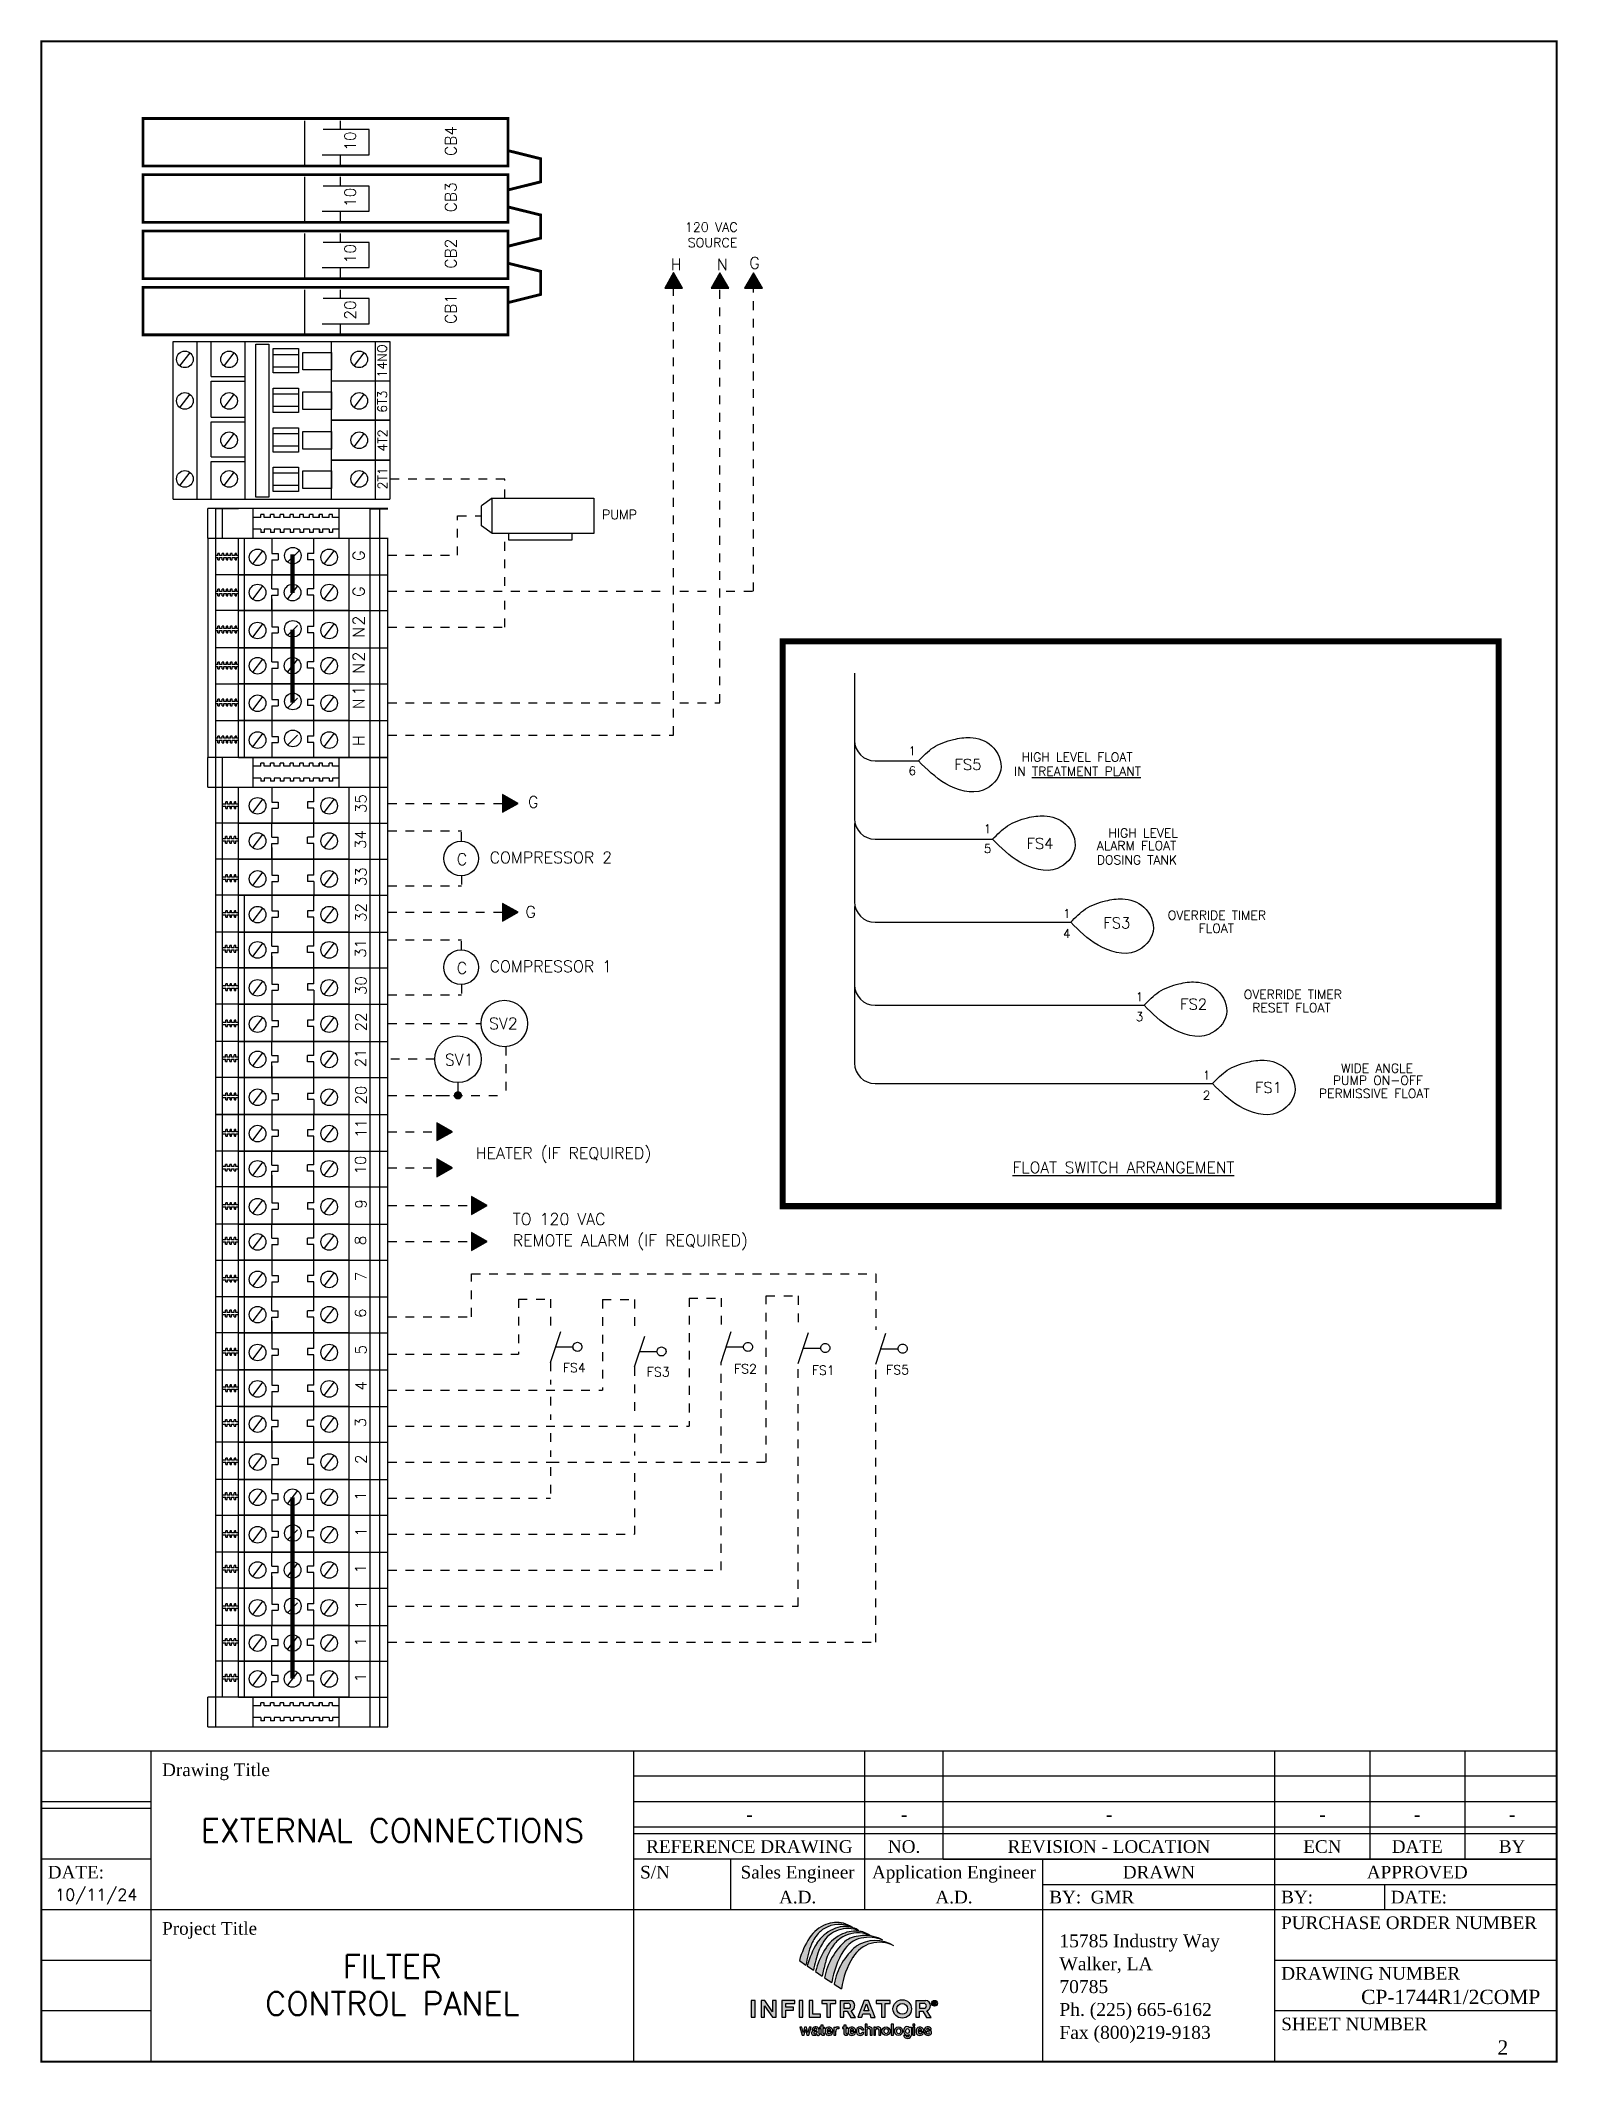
# Model space of a CAD drawing. Extents: x -283 to 170, y -177 to 25.
# Drawn here: x -186.91 to -169.64, y -90.64 to -67.62 of the extents above; entities that cross this region are included whole.
import ezdxf
from ezdxf.enums import TextEntityAlignment as Align

# ---------------------------------------------------------------- set-up
doc = ezdxf.new("R2010")
doc.units = 0
doc.header["$LTSCALE"] = 0.125
doc.header["$MEASUREMENT"] = 0
doc.linetypes.add('DASHED', pattern=[0.75, 0.5, -0.25])
doc.layers.get('0').update_dxf_attribs({"linetype": 'CONTINUOUS'})
for name, color, linetype in [('ASHADE', 7, 'CONTINUOUS'), ('BORDER', 10, 'CONTINUOUS'), ('GREEN', 83, 'DASHED')]:
    doc.layers.add(name, color=color, linetype=linetype)
doc.styles.get("Standard").update_dxf_attribs({"font": 'simplex.shx', "height": 0.08})
doc.styles.add('STYLE2', font='simplex.shx', dxfattribs={"height": 0.05})
doc.styles.add('STYLE3', font='Times New Roman.ttf', dxfattribs={"height": 0.0625})

msp = doc.modelspace()

# ---------------------------------------------------------------- texts
for s, height, p in [('10', 0.1283, (-183.32, -68.876)), ('CB4', 0.1283, (-182.175, -68.936)), ('CB3', 0.1283, (-182.175, -69.577)), ('10', 0.1283, (-183.32, -69.517)), ('10', 0.1283, (-183.32, -70.158)), ('CB2', 0.1283, (-182.175, -70.218)), ('20', 0.1283, (-183.32, -70.799)), ('CB1', 0.1283, (-182.175, -70.848)), ('14NO', 0.1054, (-182.968, -71.46)), ('6T3', 0.1054, (-182.966, -71.859)), ('4T2', 0.1054, (-182.964, -72.301)), ('2T1', 0.1054, (-182.964, -72.732)), ('G', 0.132, (-183.221, -73.545)), ('G', 0.132, (-183.221, -73.955)), ('2', 0.132, (-183.221, -74.282)), ('N', 0.132, (-183.221, -74.42)), ('2', 0.132, (-183.221, -74.692)), ('N', 0.132, (-183.221, -74.83)), ('1', 0.132, (-183.221, -75.079)), ('N', 0.132, (-183.221, -75.235)), ('H', 0.132, (-183.221, -75.655)), ('35', 0.1251, (-183.199, -76.416)), ('34', 0.1251, (-183.204, -76.826)), ('33', 0.1251, (-183.199, -77.249)), ('32', 0.1251, (-183.199, -77.656)), ('31', 0.1251, (-183.204, -78.065)), ('30', 0.1251, (-183.199, -78.488)), ('22', 0.1251, (-183.199, -78.902)), ('21', 0.1251, (-183.204, -79.311)), ('20', 0.1251, (-183.199, -79.734)), ('11', 0.1251, (-183.199, -80.114)), ('10', 0.1251, (-183.204, -80.531)), ('9', 0.125, (-183.199, -80.919)), ('8', 0.125, (-183.204, -81.336)), ('7', 0.125, (-183.199, -81.747)), ('6', 0.125, (-183.204, -82.164)), ('5', 0.125, (-183.199, -82.58)), ('4', 0.125, (-183.199, -82.993)), ('3', 0.125, (-183.204, -83.41)), ('2', 0.125, (-183.199, -83.826)), ('1', 0.125, (-183.204, -84.243)), ('1', 0.125, (-183.199, -84.654)), ('1', 0.125, (-183.204, -85.071)), ('1', 0.125, (-183.199, -85.486)), ('1', 0.125, (-183.204, -85.903)), ('1', 0.125, (-183.204, -86.311))]:
    msp.add_text(s, height=height, rotation=90).set_placement(p)
for s, height, p in [('120 VAC', 0.1054, (-179.573, -69.798)), ('SOURCE', 0.1054, (-179.541, -69.975)), ('H', 0.132, (-179.735, -70.236)), ('N', 0.132, (-179.21, -70.237)), ('G', 0.132, (-178.841, -70.219)), ('PUMP', 0.1054, (-180.517, -73.071)), ('1', 0.0991, (-177.028, -75.757)), ('HIGH LEVEL FLOAT', 0.10307, (-175.741, -75.831)), ('6', 0.0991, (-177.028, -75.984)), ('FS5', 0.1239, (-176.505, -75.926)), ('IN %%UTREATMENT PLANT', 0.10307, (-175.826, -75.992)), ('G', 0.132, (-181.359, -76.356)), ('1', 0.0991, (-176.17, -76.644)), ('HIGH LEVEL', 0.1031, (-174.752, -76.696)), ('C', 0.132, (-182.171, -77.008)), ('COMPRESSOR 2', 0.1318, (-181.797, -76.988)), ('5', 0.0991, (-176.17, -76.871)), ('FS4', 0.1239, (-175.684, -76.825)), ('ALARM FLOAT', 0.10307, (-174.884, -76.838)), ('DOSING TANK', 0.10307, (-174.884, -77.001)), ('G', 0.132, (-181.389, -77.607)), ('1', 0.0991, (-175.268, -77.611)), ('OVERRIDE TIMER', 0.10307, (-174.076, -77.631)), ('4', 0.0991, (-175.268, -77.838)), ('FS3', 0.1239, (-174.81, -77.729)), (' FLOAT', 0.1031, (-173.795, -77.781)), ('C', 0.132, (-182.171, -78.247)), ('COMPRESSOR 1', 0.1318, (-181.797, -78.228)), ('1', 0.0991, (-174.44, -78.557)), ('OVERRIDE TIMER', 0.10307, (-173.211, -78.533)), ('3', 0.0991, (-174.44, -78.784)), ('FS2', 0.1239, (-173.936, -78.654)), ('RESET FLOAT', 0.10307, (-173.114, -78.683)), ('SV2', 0.1318, (-181.804, -78.878)), ('SV1', 0.1318, (-182.306, -79.291)), ('1', 0.0991, (-173.677, -79.451)), ('PUMP ON-OFF', 0.10307, (-172.197, -79.511)), ('WIDE ANGLE', 0.1031, (-172.102, -79.373)), ('2', 0.0991, (-173.677, -79.678)), ('FS1', 0.1239, (-173.084, -79.603)), ('PERMISSIVE FLOAT', 0.10307, (-172.355, -79.66)), ('HEATER (IF REQUIRED)', 0.1318, (-181.955, -80.354)), ('%%UFLOAT SWITCH ARRANGEMENT', 0.12945, (-175.843, -80.516)), ('TO 120 VAC', 0.1318, (-181.533, -81.105)), ('REMOTE ALARM (IF REQUIRED)', 0.1318, (-181.533, -81.348)), ('FS4', 0.1054, (-180.964, -82.783)), ('FS3', 0.1054, (-180.008, -82.831)), ('FS2', 0.1054, (-179.015, -82.796)), ('FS1', 0.1054, (-178.129, -82.812)), ('FS5', 0.1054, (-177.283, -82.807))]:
    msp.add_text(s, height=height).set_placement(p)
at = {"color": 7, "style": 'STYLE3'}
for s, height, p in [('Drawing Title', 0.14403, (-185.525, -87.308)), ('DATE:', 0.144, (-186.827, -88.474)), ('S/N', 0.144, (-180.083, -88.474)), ('BY:  GMR', 0.144, (-175.425, -88.758)), ('BY:', 0.144, (-172.785, -88.758)), ('DATE:', 0.144, (-171.538, -88.758)), ('Project Title', 0.14403, (-185.525, -89.114)), ('PURCHASE ORDER NUMBER', 0.14403, (-172.785, -89.05)), ('15785 Industry Way', 0.14719, (-175.31, -89.256)), ('Walker, LA', 0.1472, (-175.31, -89.517)), ('DRAWING NUMBER', 0.14403, (-172.784, -89.626)), ('70785', 0.1472, (-175.31, -89.777)), ('Fax (800)219-9183', 0.14719, (-175.31, -90.298)), ('SHEET NUMBER', 0.14403, (-172.784, -90.202))]:
    msp.add_text(s, height=height, dxfattribs=at).set_placement(p, align=Align.MIDDLE_LEFT)
at = {"color": 7}
for s, height, style, p in [('EXTERNAL CONNECTIONS', 0.26588, 'STYLE2', (-182.903, -87.999)), ('-', 0.144, 'STYLE3', (-178.839, -87.816)), ('-', 0.144, 'STYLE3', (-177.078, -87.816)), ('-', 0.144, 'STYLE3', (-174.745, -87.816)), ('-', 0.144, 'STYLE3', (-172.316, -87.816)), ('-', 0.144, 'STYLE3', (-171.236, -87.816)), ('-', 0.144, 'STYLE3', (-170.156, -87.816)), ('REFERENCE DRAWING', 0.14403, 'STYLE3', (-178.839, -88.182)), ('NO.', 0.144, 'STYLE3', (-177.078, -88.182)), ('REVISION - LOCATION', 0.14403, 'STYLE3', (-174.745, -88.182)), ('ECN', 0.144, 'STYLE3', (-172.316, -88.182)), ('DATE', 0.144, 'STYLE3', (-171.236, -88.182)), ('BY', 0.144, 'STYLE3', (-170.156, -88.182)), ('Sales Engineer', 0.14403, 'STYLE3', (-178.29, -88.474)), ('Application Engineer', 0.14403, 'STYLE3', (-176.51, -88.474)), ('DRAWN', 0.144, 'STYLE3', (-174.177, -88.474)), ('APPROVED', 0.144, 'STYLE3', (-171.236, -88.474)), ('10/11/24', 0.1331, 'STYLE2', (-186.275, -88.73)), ('A.D.', 0.144, 'STYLE3', (-178.29, -88.758)), ('A.D.', 0.144, 'STYLE3', (-176.51, -88.758)), ('FILTER', 0.2659, 'STYLE2', (-182.903, -89.547)), ('CONTROL PANEL', 0.26588, 'STYLE2', (-182.903, -89.971)), ('2', 0.162, 'STYLE3', (-170.261, -90.47))]:
    msp.add_text(s, height=height, dxfattribs=dict(at, style=style)).set_placement(p, align=Align.MIDDLE_CENTER)
at = {"color": 7, "style": 'STYLE3'}
msp.add_text('CP-1744R1/2COMP', height=0.16203, dxfattribs=at).set_placement((-169.835, -89.894), align=Align.MIDDLE_RIGHT)
at = {"layer": 'BORDER', "color": 7, "style": 'STYLE3'}
msp.add_text('Ph. (225) 665-6162', height=0.14719, dxfattribs=at).set_placement((-175.31, -90.037), align=Align.MIDDLE_LEFT)

# ---------------------------------------------------------------- blocks, each defined once
blk = doc.blocks.new('infiltratorlogo')
for p, q in [((-206.197, -287.794), (-206.06, -287.89)), ((-206.033, -287.904), (-205.9, -287.994)), ((-205.857, -288.021), (-205.72, -288.117)), ((-205.669, -288.154), (-205.516, -288.253)), ((-205.468, -288.285), (-205.315, -288.384)), ((-207.126, -288.63), (-207.21, -288.63)), ((-207.21, -288.631), (-207.21, -288.984)), ((-207.126, -288.984), (-207.126, -288.63)), ((-206.92, -288.633), (-207, -288.633)), ((-207, -288.634), (-207, -288.983)), ((-206.927, -288.983), (-206.927, -288.744)), ((-206.927, -288.744), (-206.763, -288.985)), ((-206.76, -288.87), (-206.92, -288.633)), ((-206.682, -288.634), (-206.76, -288.634)), ((-206.76, -288.634), (-206.76, -288.87)), ((-206.682, -288.985), (-206.682, -288.634)), ((-206.292, -288.632), (-206.564, -288.632)), ((-206.564, -288.633), (-206.564, -288.984)), ((-206.481, -288.774), (-206.481, -288.696)), ((-206.481, -288.696), (-206.292, -288.696)), ((-206.318, -288.774), (-206.481, -288.774)), ((-206.479, -288.984), (-206.479, -288.837)), ((-206.479, -288.837), (-206.318, -288.837)), ((-206.318, -288.837), (-206.318, -288.774)), ((-206.292, -288.696), (-206.292, -288.632)), ((-206.199, -288.628), (-206.199, -288.984)), ((-206.122, -288.628), (-206.199, -288.628)), ((-206.122, -288.984), (-206.122, -288.628)), ((-205.994, -288.631), (-205.994, -288.984)), ((-205.916, -288.631), (-205.994, -288.631)), ((-205.916, -288.92), (-205.916, -288.631)), ((-205.729, -288.631), (-205.729, -288.696)), ((-205.435, -288.631), (-205.729, -288.631)), ((-205.729, -288.696), (-205.62, -288.696)), ((-205.62, -288.696), (-205.62, -288.985)), ((-205.542, -288.985), (-205.542, -288.695)), ((-205.542, -288.695), (-205.435, -288.695)), ((-205.435, -288.695), (-205.435, -288.631)), ((-205.341, -288.631), (-205.341, -288.985)), ((-205.341, -288.631), (-205.133, -288.631)), ((-205.17, -288.691), (-205.264, -288.691)), ((-205.264, -288.691), (-205.264, -288.794)), ((-205.264, -288.794), (-205.17, -288.794)), ((-205.263, -288.985), (-205.263, -288.858)), ((-205.263, -288.858), (-205.196, -288.858)), ((-205.196, -288.858), (-205.118, -288.986)), ((-205.021, -288.986), (-205.109, -288.847)), ((-204.837, -288.631), (-204.969, -288.984)), ((-204.841, -288.851), (-204.789, -288.702)), ((-204.739, -288.851), (-204.841, -288.851)), ((-204.743, -288.631), (-204.837, -288.631)), ((-204.789, -288.702), (-204.739, -288.851)), ((-204.607, -288.986), (-204.743, -288.631)), ((-204.583, -288.631), (-204.583, -288.696)), ((-204.289, -288.631), (-204.583, -288.631)), ((-204.583, -288.696), (-204.474, -288.696)), ((-204.474, -288.696), (-204.474, -288.985)), ((-204.396, -288.985), (-204.396, -288.695)), ((-204.396, -288.695), (-204.289, -288.695)), ((-204.289, -288.695), (-204.289, -288.631)), ((-203.75, -288.631), (-203.75, -288.985)), ((-203.75, -288.631), (-203.542, -288.631)), ((-203.579, -288.691), (-203.673, -288.691)), ((-203.673, -288.691), (-203.673, -288.794)), ((-203.673, -288.794), (-203.579, -288.794)), ((-203.672, -288.985), (-203.672, -288.858)), ((-203.672, -288.858), (-203.605, -288.858)), ((-203.605, -288.858), (-203.527, -288.986)), ((-203.43, -288.986), (-203.518, -288.847)), ((-203.388, -288.656), (-203.388, -288.723)), ((-203.388, -288.656), (-203.348, -288.656)), ((-203.388, -288.723), (-203.373, -288.723)), ((-203.356, -288.668), (-203.373, -288.668)), ((-203.373, -288.668), (-203.373, -288.687)), ((-203.373, -288.687), (-203.356, -288.687)), ((-203.373, -288.723), (-203.373, -288.699)), ((-203.373, -288.699), (-203.36, -288.699)), ((-203.36, -288.699), (-203.346, -288.723)), ((-203.346, -288.723), (-203.329, -288.723)), ((-203.328, -288.723), (-203.344, -288.697)), ((-207.21, -288.984), (-207.126, -288.984)), ((-207, -288.983), (-206.927, -288.983)), ((-206.763, -288.985), (-206.682, -288.985)), ((-206.564, -288.984), (-206.479, -288.984)), ((-206.199, -288.984), (-206.122, -288.984)), ((-206.189, -289.191), (-206.139, -289.357)), ((-206.148, -289.192), (-206.189, -289.192)), ((-206.119, -289.303), (-206.148, -289.192)), ((-206.09, -289.191), (-206.119, -289.303)), ((-206.099, -289.357), (-206.07, -289.244)), ((-206.048, -289.191), (-206.09, -289.191)), ((-206.07, -289.244), (-206.041, -289.357)), ((-206.022, -289.304), (-206.048, -289.191)), ((-205.99, -289.192), (-206.022, -289.304)), ((-206, -289.357), (-205.948, -289.192)), ((-205.994, -288.984), (-205.753, -288.984)), ((-205.948, -289.192), (-205.99, -289.192)), ((-205.933, -289.245), (-205.891, -289.245)), ((-205.753, -288.92), (-205.916, -288.92)), ((-205.874, -289.284), (-205.838, -289.284)), ((-205.838, -289.284), (-205.831, -289.279)), ((-205.831, -289.279), (-205.831, -289.311)), ((-205.786, -289.223), (-205.786, -289.327)), ((-205.743, -289.192), (-205.773, -289.192)), ((-205.773, -289.192), (-205.773, -289.221)), ((-205.773, -289.221), (-205.744, -289.221)), ((-205.753, -288.984), (-205.753, -288.92)), ((-205.744, -289.221), (-205.744, -289.336)), ((-205.743, -289.192), (-205.743, -289.142)), ((-205.743, -289.142), (-205.705, -289.142)), ((-205.705, -289.142), (-205.705, -289.19)), ((-205.705, -289.19), (-205.67, -289.19)), ((-205.67, -289.221), (-205.704, -289.221)), ((-205.704, -289.221), (-205.704, -289.309)), ((-205.67, -289.19), (-205.67, -289.221)), ((-205.657, -289.248), (-205.657, -289.305)), ((-205.62, -288.985), (-205.542, -288.985)), ((-205.616, -289.258), (-205.538, -289.258)), ((-205.616, -289.285), (-205.493, -289.285)), ((-205.498, -289.303), (-205.538, -289.303)), ((-205.474, -289.19), (-205.474, -289.358)), ((-205.474, -289.19), (-205.435, -289.19)), ((-205.435, -289.19), (-205.435, -289.208)), ((-205.434, -289.358), (-205.434, -289.275)), ((-205.402, -289.185), (-205.369, -289.185)), ((-205.369, -289.227), (-205.402, -289.227)), ((-205.369, -289.185), (-205.369, -289.227)), ((-205.341, -288.985), (-205.263, -288.985)), ((-205.26, -289.192), (-205.29, -289.192)), ((-205.29, -289.192), (-205.29, -289.221)), ((-205.29, -289.221), (-205.261, -289.221)), ((-205.261, -289.221), (-205.261, -289.336)), ((-205.26, -289.192), (-205.26, -289.142)), ((-205.26, -289.142), (-205.222, -289.142)), ((-205.222, -289.142), (-205.222, -289.19)), ((-205.222, -289.19), (-205.187, -289.19)), ((-205.187, -289.221), (-205.221, -289.221)), ((-205.221, -289.221), (-205.221, -289.309)), ((-205.187, -289.19), (-205.187, -289.221)), ((-205.175, -289.248), (-205.175, -289.305)), ((-205.134, -289.258), (-205.057, -289.258)), ((-205.134, -289.285), (-205.012, -289.285)), ((-205.118, -288.986), (-205.021, -288.986)), ((-205.016, -289.303), (-205.057, -289.303)), ((-205, -289.248), (-205, -289.305)), ((-204.969, -288.984), (-204.884, -288.984)), ((-204.959, -289.252), (-204.959, -289.285)), ((-204.884, -288.984), (-204.861, -288.915)), ((-204.884, -289.25), (-204.841, -289.25)), ((-204.841, -289.303), (-204.881, -289.303)), ((-204.861, -288.915), (-204.718, -288.915)), ((-204.776, -289.126), (-204.816, -289.126)), ((-204.816, -289.126), (-204.816, -289.358)), ((-204.776, -289.206), (-204.776, -289.126)), ((-204.776, -289.358), (-204.776, -289.243)), ((-204.718, -288.915), (-204.693, -288.986)), ((-204.709, -289.247), (-204.709, -289.358)), ((-204.693, -288.986), (-204.607, -288.986)), ((-204.668, -289.358), (-204.668, -289.222)), ((-204.636, -289.189), (-204.636, -289.358)), ((-204.595, -289.189), (-204.636, -289.189)), ((-204.595, -289.207), (-204.595, -289.189)), ((-204.595, -289.358), (-204.595, -289.244)), ((-204.527, -289.244), (-204.527, -289.358)), ((-204.487, -289.358), (-204.487, -289.223)), ((-204.474, -288.985), (-204.396, -288.985)), ((-204.266, -289.128), (-204.266, -289.357)), ((-204.221, -289.128), (-204.266, -289.128)), ((-204.221, -289.357), (-204.221, -289.128)), ((-203.888, -289.2), (-203.888, -289.189)), ((-203.888, -289.189), (-203.844, -289.189)), ((-203.844, -289.189), (-203.844, -289.36)), ((-203.815, -289.126), (-203.815, -289.165)), ((-203.769, -289.126), (-203.815, -289.126)), ((-203.815, -289.165), (-203.769, -289.165)), ((-203.814, -289.19), (-203.814, -289.357)), ((-203.771, -289.191), (-203.814, -289.19)), ((-203.771, -289.357), (-203.771, -289.191)), ((-203.769, -289.165), (-203.769, -289.126)), ((-203.75, -288.985), (-203.672, -288.985)), ((-203.745, -289.248), (-203.745, -289.305)), ((-203.705, -289.258), (-203.627, -289.258)), ((-203.705, -289.285), (-203.582, -289.285)), ((-203.587, -289.303), (-203.627, -289.303)), ((-203.53, -289.298), (-203.57, -289.298)), ((-203.57, -289.298), (-203.57, -289.327)), ((-203.53, -289.31), (-203.53, -289.298)), ((-203.527, -288.986), (-203.43, -288.986)), ((-203.492, -289.29), (-203.516, -289.285)), ((-203.498, -289.249), (-203.464, -289.259)), ((-203.471, -289.24), (-203.471, -289.232)), ((-203.471, -289.24), (-203.427, -289.24)), ((-203.427, -289.24), (-203.427, -289.235)), ((-203.422, -289.326), (-203.422, -289.285)), ((-206.139, -289.357), (-206.099, -289.357)), ((-206.041, -289.357), (-206, -289.357)), ((-205.897, -289.361), (-205.88, -289.363)), ((-205.824, -289.348), (-205.824, -289.357)), ((-205.786, -289.327), (-205.772, -289.327)), ((-205.772, -289.327), (-205.772, -289.352)), ((-205.723, -289.357), (-205.67, -289.357)), ((-205.67, -289.322), (-205.675, -289.322)), ((-205.67, -289.357), (-205.67, -289.322)), ((-205.474, -289.358), (-205.434, -289.358)), ((-205.24, -289.357), (-205.186, -289.357)), ((-205.186, -289.322), (-205.192, -289.322)), ((-205.186, -289.357), (-205.186, -289.322)), ((-204.816, -289.358), (-204.776, -289.358)), ((-204.709, -289.358), (-204.668, -289.358)), ((-204.636, -289.358), (-204.595, -289.358)), ((-204.527, -289.358), (-204.487, -289.358)), ((-204.266, -289.357), (-204.221, -289.357)), ((-203.963, -289.368), (-204.007, -289.368)), ((-203.889, -289.343), (-203.889, -289.368)), ((-203.814, -289.357), (-203.771, -289.357))]:
    blk.add_line(p, q)
for centre, radius in [((-204.037, -288.808), 0.194), ((-204.037, -288.808), 0.113), ((-203.358, -288.69), 0.0614)]:
    blk.add_circle(centre, radius)
for centre, radius, start, end in [((-205.377, -287.718), 0.731, 111.1449, 146.2828), ((-205.172, -287.853), 0.785, 114.07, 146.6236), ((-205.356, -287.633), 0.605, 123.1348, 133.9772), ((-205.186, -287.693), 0.578, 129.9186, 129.9186), ((-205.178, -287.733), 0.614, 67.8623, 150.6381), ((-205.359, -287.642), 0.611, 62.2912, 122.4082), ((-205.417, -287.566), 0.575, 75.3272, 112.8407), ((-205.24, -287.641), 0.564, 72.992, 116.4907), ((-205.024, -287.828), 0.653, 84.6785, 118.1889), ((-205.456, -287.661), 0.677, 55.8046, 74.2215), ((-205.164, -287.449), 0.359, 52.5312, 75.6473), ((-204.97, -287.567), 0.39, 50.0466, 89.1296), ((-204.529, -288.24), 1.726, 147.4976, 165.0305), ((-204.136, -288.161), 1.943, 158.4658, 171.9946), ((-204.122, -288.433), 1.983, 149.3012, 164.5252), ((-205.117, -287.821), 0.907, 136.6018, 155.7028), ((-203.823, -288.331), 2.104, 159.1997, 170.7974), ((-204.348, -288.394), 1.554, 148.1406, 166.1152), ((-204.77, -288.006), 1.104, 148.674, 157.5168), ((-204.304, -288.418), 1.39, 130.6024, 169.0527), ((-205.019, -287.915), 0.733, 115.3222, 152.2665), ((-204.71, -288.053), 0.966, 145.3175, 167.2783), ((-203.721, -288.531), 1.816, 148.6904, 171.1925), ((-204.937, -287.879), 0.681, 120.9354, 146.5241), ((-204.103, -288.549), 1.39, 130.6024, 169.0527), ((-204.967, -287.847), 0.637, 76.097, 120.1239), ((-204.767, -287.901), 0.595, 103.1732, 148.1404), ((-204.828, -288.077), 0.81, 92.9768, 118.0357), ((-204.516, -288.059), 0.652, 62.1529, 149.1375), ((-204.601, -288.11), 0.739, 58.113, 123.4149), ((-204.736, -288.057), 0.753, 66.9498, 102.7699), ((-204.816, -288.038), 0.772, 60.9472, 94.0384), ((-204.933, -287.639), 0.428, 59.9935, 73.7503), ((-201.028, -289.125), 4.8, 164.4768, 167.8787), ((-203.52, -288.662), 1.816, 148.6904, 171.1925), ((-205.18, -288.75), 0.0603, 8.9926, 80.1753), ((-205.171, -288.743), 0.0505, 270.9961, 2.8278), ((-205.14, -288.735), 0.104, 358.4641, 86.1493), ((-205.145, -288.743), 0.109, 288.9829, 2.7754), ((-203.589, -288.75), 0.0603, 8.9926, 80.1753), ((-203.58, -288.743), 0.0505, 270.9961, 2.8278), ((-203.549, -288.735), 0.104, 358.4641, 86.1493), ((-203.554, -288.743), 0.109, 288.9829, 2.7754), ((-203.358, -288.69), 0.0448, 312.5787, 311.0531), ((-203.357, -288.679), 0.0114, 8.9926, 80.1753), ((-203.356, -288.678), 0.00953, 270.9961, 2.8278), ((-203.35, -288.676), 0.0196, 358.4641, 86.1493), ((-203.351, -288.678), 0.0206, 288.9829, 2.7754), ((-205.897, -289.314), 0.0468, 342.3235, 342.3235), ((-205.897, -289.314), 0.0468, 113.8186, 270), ((-205.855, -289.262), 0.0793, 29.0778, 167.9473), ((-205.886, -289.316), 0.0541, 88.7457, 124.1823), ((-205.874, -289.308), 0.0237, 90, 240.7709), ((-205.86, -289.247), 0.0309, 357.4428, 177.2947), ((-205.884, -289.148), 0.114, 269.0757, 298.4584), ((-205.869, -289.286), 0.0449, 248.6619, 326.4625), ((-205.686, -289.307), 0.0184, 183.6517, 306.3049), ((-205.576, -289.273), 0.0841, 339.0167, 339.0167), ((-205.576, -289.273), 0.0841, 352.0238, 162.3343), ((-205.577, -289.286), 0.0815, 193.798, 347.4902), ((-205.577, -289.261), 0.0389, 3.5002, 176.4998), ((-205.576, -289.289), 0.0402, 174.5771, 338.6104), ((-205.402, -289.221), 0.0357, 89.0445, 158.319), ((-205.378, -289.277), 0.0561, 115.2547, 182.9276), ((-205.387, -289.214), 0.0195, 220.5880756644533, 220.5880759030287), ((-205.203, -289.307), 0.0184, 183.6517, 306.3049), ((-205.095, -289.273), 0.0841, 352.0238, 162.3343), ((-205.096, -289.286), 0.0815, 193.798, 347.4902), ((-205.094, -289.289), 0.0402, 174.5771, 338.6104), ((-205.095, -289.261), 0.0389, 3.5002, 176.4998), ((-204.92, -289.267), 0.0815, 11.8896, 166.202), ((-204.92, -289.286), 0.0815, 193.798, 347.4902), ((-204.922, -289.256), 0.0375, 8.4338, 174.265), ((-204.919, -289.289), 0.0402, 174.5771, 338.6104), ((-204.727, -289.25), 0.0656, 25.7394, 137.9479), ((-204.743, -289.254), 0.0349, 12.5426, 161.5261), ((-204.546, -289.251), 0.0656, 25.7394, 137.9479), ((-204.561, -289.257), 0.0363, 19.6799, 160.3201), ((-203.665, -289.273), 0.0841, 352.0238, 162.3343), ((-203.666, -289.286), 0.0815, 193.798, 347.4902), ((-203.666, -289.261), 0.0389, 3.5002, 176.4998), ((-203.665, -289.289), 0.0402, 174.5771, 338.6104), ((-203.49, -289.348), 0.0934, 42.5984, 73.7955), ((-205.872, -289.281), 0.0823, 263.935, 305.3679), ((-205.801, -289.325), 0.0396, 234.2714, 316.8822), ((-205.714, -289.327), 0.0309, 197.01, 254.3014), ((-205.231, -289.327), 0.0309, 197.01, 254.3014), ((-203.926, -289.346), 0.0836, 194.7442, 350.5657), ((-203.926, -289.356), 0.0386, 198.3174, 341.6826), ((-203.496, -289.275), 0.0898, 215.1505, 325.8255), ((-203.496, -289.288), 0.0406, 264.3669, 276.9683)]:
    blk.add_arc(centre, radius, start, end)
for centre, major_axis, ratio in [((-204.377, -289.275), (0, -0.0927), 0.92487), ((-204.375, -289.275), (0, -0.0538), 0.797098), ((-204.114, -289.275), (0, -0.0927), 0.92487), ((-204.111, -289.275), (0, -0.0538), 0.797098), ((-203.928, -289.274), (0, -0.0509), 0.744589)]:
    blk.add_ellipse(centre, major_axis=major_axis, ratio=ratio)
for centre, major_axis, ratio, start_param, end_param in [((-203.935, -289.271), (0, -0.0915), 0.824152, 2.463653, 6.937867), ((-203.498, -289.235), (-0.071, 0), 0.72729, 3.049896, 7.600085), ((-203.496, -289.309), (-0.0346, -0.0004), 0.558307, 6.270175, 10.879731), ((-203.498, -289.234), (-0.0274, 0), 0.53908, 3.141593, 7.853982)]:
    blk.add_ellipse(centre, major_axis=major_axis, ratio=ratio, start_param=start_param, end_param=end_param)
blk = doc.blocks.new('infiltratorlogo3')
h = blk.add_hatch(color=0)
h.dxf.hatch_style = 1
h.paths.add_polyline_path([(-207.126, -288.63), (-207.21, -288.63), (-207.21, -288.984), (-207.126, -288.984)])
h.paths.add_polyline_path([(-206.92, -288.633), (-207, -288.633), (-207, -288.983), (-206.927, -288.983), (-206.927, -288.744), (-206.763, -288.985), (-206.682, -288.985), (-206.682, -288.634), (-206.76, -288.634), (-206.76, -288.87)])
h.paths.add_polyline_path([(-206.292, -288.632), (-206.564, -288.632), (-206.564, -288.984), (-206.479, -288.984), (-206.479, -288.837), (-206.318, -288.837), (-206.318, -288.774), (-206.481, -288.774), (-206.481, -288.696), (-206.292, -288.696)])
h.paths.add_polyline_path([(-206.122, -288.628), (-206.199, -288.628), (-206.199, -288.984), (-206.122, -288.984)])
h.paths.add_polyline_path([(-205.916, -288.631), (-205.994, -288.631), (-205.994, -288.984), (-205.753, -288.984), (-205.753, -288.92), (-205.916, -288.92)])
h.paths.add_polyline_path([(-205.435, -288.631), (-205.729, -288.631), (-205.729, -288.696), (-205.62, -288.696), (-205.62, -288.985), (-205.542, -288.985), (-205.542, -288.695), (-205.435, -288.695)])
h.paths.add_polyline_path([(-205.133, -288.631), (-205.341, -288.631), (-205.341, -288.985), (-205.263, -288.985), (-205.263, -288.858), (-205.196, -288.858), (-205.118, -288.986), (-205.021, -288.986), (-205.109, -288.847, 0.333589), (-205.036, -288.738, 0.402429)])
h.paths.add_polyline_path([(-205.264, -288.691), (-205.17, -288.691, -0.320982), (-205.121, -288.741, -0.423608), (-205.17, -288.794), (-205.264, -288.794)], flags=16)
h.paths.add_polyline_path([(-204.743, -288.631), (-204.837, -288.631), (-204.969, -288.984), (-204.884, -288.984), (-204.861, -288.915), (-204.718, -288.915), (-204.693, -288.986), (-204.607, -288.986)])
h.paths.add_polyline_path([(-204.789, -288.702), (-204.739, -288.851), (-204.841, -288.851)], flags=16)
h.paths.add_polyline_path([(-204.289, -288.631), (-204.583, -288.631), (-204.583, -288.696), (-204.474, -288.696), (-204.474, -288.985), (-204.396, -288.985), (-204.396, -288.695), (-204.289, -288.695)])
h.paths.add_polyline_path([(-204.232, -288.808, 1), (-203.843, -288.808, 1)])
h.paths.add_polyline_path([(-203.924, -288.808, -1), (-204.15, -288.808, -1)], flags=16)
h.paths.add_polyline_path([(-203.542, -288.631), (-203.75, -288.631), (-203.75, -288.985), (-203.672, -288.985), (-203.672, -288.858), (-203.605, -288.858), (-203.527, -288.986), (-203.43, -288.986), (-203.518, -288.847, 0.333589), (-203.445, -288.738, 0.402429)])
h.paths.add_polyline_path([(-203.579, -288.691, -0.320982), (-203.53, -288.741, -0.423608), (-203.579, -288.794), (-203.673, -288.794), (-203.673, -288.691)], flags=16)
h.paths.add_polyline_path([(-203.42, -288.69, 1), (-203.297, -288.69, 1)])
h.paths.add_polyline_path([(-203.328, -288.723), (-203.344, -288.697, 0.333589), (-203.33, -288.677, 0.402429), (-203.348, -288.656), (-203.388, -288.656), (-203.388, -288.723), (-203.373, -288.723), (-203.373, -288.699), (-203.36, -288.699), (-203.346, -288.723), (-203.329, -288.723, -150.221914)], flags=16)
h.paths.add_polyline_path([(-203.373, -288.668), (-203.356, -288.668, -0.320982), (-203.346, -288.677, -0.423608), (-203.356, -288.687), (-203.373, -288.687)], flags=16)
edge = h.paths.add_edge_path()
edge.add_ellipse((-203.498, -289.235), major_axis=(-0.071, 0), ratio=0.72729, start_angle=180, end_angle=435.4528)
edge.add_line((-203.516, -289.285), (-203.492, -289.29))
edge.add_ellipse((-203.496, -289.309), major_axis=(0.0346, 0.0004), ratio=0.558307, start_angle=277.3903, end_angle=443.3627, ccw=False)
edge.add_arc((-203.496, -289.288), 0.0406, 264.3669, 276.9683, ccw=False)
edge.add_ellipse((-203.496, -289.309), major_axis=(0.0346, 0.0004), ratio=0.558307, start_angle=180, end_angle=262.6097, ccw=False)
edge.add_ellipse((-203.496, -289.309), major_axis=(0.0346, 0.0004), ratio=0.558307, start_angle=179.2546, end_angle=180, ccw=False)
edge.add_line((-203.53, -289.309), (-203.53, -289.298))
edge.add_line((-203.53, -289.298), (-203.57, -289.298))
edge.add_line((-203.57, -289.298), (-203.57, -289.327))
edge.add_arc((-203.496, -289.275), 0.0898, 215.1505, 325.8255)
edge.add_line((-203.422, -289.326), (-203.422, -289.285))
edge.add_arc((-203.49, -289.348), 0.0934, 42.5984, 73.7955)
edge.add_line((-203.464, -289.259), (-203.498, -289.249))
edge.add_ellipse((-203.498, -289.234), major_axis=(0.0274, 0), ratio=0.53908, start_angle=0, end_angle=270, ccw=False)
edge.add_line((-203.471, -289.234), (-203.471, -289.24))
edge.add_line((-203.471, -289.24), (-203.427, -289.24))
edge.add_ellipse((-203.498, -289.235), major_axis=(-0.071, 0), ratio=0.72729, start_angle=174.7462, end_angle=180)
h.paths.add_polyline_path([(-203.745, -289.248), (-203.745, -289.305, 0.793245), (-203.587, -289.303), (-203.627, -289.303, -0.869542), (-203.705, -289.285), (-203.582, -289.285, 0.918827)])
h.paths.add_polyline_path([(-203.627, -289.258), (-203.705, -289.258, -0.940703)], flags=16)
h.paths.add_polyline_path([(-203.771, -289.191), (-203.814, -289.19), (-203.814, -289.357), (-203.771, -289.357)])
h.paths.add_polyline_path([(-203.769, -289.126), (-203.815, -289.126), (-203.815, -289.165), (-203.769, -289.165)])
edge = h.paths.add_edge_path()
edge.add_line((-203.844, -289.189), (-203.888, -289.189))
edge.add_line((-203.888, -289.189), (-203.888, -289.2))
edge.add_ellipse((-203.935, -289.271), major_axis=(0, 0.0915), ratio=0.824152, start_angle=-38.8431, end_angle=217.5105)
edge.add_line((-203.889, -289.343), (-203.889, -289.368))
edge.add_arc((-203.926, -289.356), 0.0386, 198.3174, 341.6826, ccw=False)
edge.add_line((-203.963, -289.368), (-204.007, -289.368))
edge.add_arc((-203.926, -289.346), 0.0836, 194.7442, 350.5657)
edge.add_line((-203.844, -289.36), (-203.844, -289.189))
edge = h.paths.add_edge_path(flags=16)
edge.add_ellipse((-203.928, -289.274), major_axis=(0, 0.0509), ratio=0.744589, start_angle=0, end_angle=360)
edge = h.paths.add_edge_path()
edge.add_ellipse((-204.114, -289.275), major_axis=(0, 0.0927), ratio=0.92487, start_angle=0, end_angle=360)
edge = h.paths.add_edge_path(flags=16)
edge.add_ellipse((-204.111, -289.275), major_axis=(0, 0.0538), ratio=0.797098, start_angle=0, end_angle=360)
h.paths.add_polyline_path([(-204.221, -289.128), (-204.266, -289.128), (-204.266, -289.357), (-204.221, -289.357)])
edge = h.paths.add_edge_path()
edge.add_ellipse((-204.377, -289.275), major_axis=(0, 0.0927), ratio=0.92487, start_angle=0, end_angle=360)
edge = h.paths.add_edge_path(flags=16)
edge.add_ellipse((-204.375, -289.275), major_axis=(0, 0.0538), ratio=0.797098, start_angle=0, end_angle=360)
h.paths.add_polyline_path([(-204.527, -289.244), (-204.527, -289.358), (-204.487, -289.358), (-204.487, -289.223, 0.532877), (-204.595, -289.207), (-204.595, -289.189), (-204.636, -289.189), (-204.636, -289.358), (-204.595, -289.358), (-204.595, -289.244, -0.704379)])
h.paths.add_polyline_path([(-204.668, -289.222, 0.532877), (-204.776, -289.206), (-204.776, -289.126), (-204.816, -289.126), (-204.816, -289.358), (-204.776, -289.358), (-204.776, -289.243, -0.760304), (-204.709, -289.247), (-204.709, -289.358), (-204.668, -289.358)])
h.paths.add_polyline_path([(-205, -289.248), (-205, -289.305, 0.793245), (-204.841, -289.303), (-204.881, -289.303, -0.869542), (-204.959, -289.285), (-204.959, -289.252, -0.883413), (-204.884, -289.25), (-204.841, -289.25, 0.797663)])
h.paths.add_polyline_path([(-205.175, -289.248), (-205.175, -289.305, 0.793245), (-205.016, -289.303), (-205.057, -289.303, -0.869542), (-205.134, -289.285), (-205.012, -289.285, 0.918827)])
h.paths.add_polyline_path([(-205.057, -289.258), (-205.134, -289.258, -0.940703)], flags=16)
h.paths.add_polyline_path([(-205.187, -289.19), (-205.222, -289.19), (-205.222, -289.142), (-205.26, -289.142), (-205.26, -289.192), (-205.29, -289.192), (-205.29, -289.221), (-205.261, -289.221), (-205.261, -289.336, 0.255321), (-205.24, -289.357), (-205.186, -289.357), (-205.186, -289.322), (-205.192, -289.322, -0.592891), (-205.221, -289.309), (-205.221, -289.221), (-205.187, -289.221)])
h.paths.add_polyline_path([(-205.369, -289.185), (-205.402, -289.185, 0.302696), (-205.435, -289.208), (-205.435, -289.19), (-205.474, -289.19), (-205.474, -289.358), (-205.434, -289.358), (-205.434, -289.28, -0.304171), (-205.402, -289.227), (-205.369, -289.227)])
h.paths.add_polyline_path([(-205.657, -289.248), (-205.657, -289.305, 0.793245), (-205.498, -289.303), (-205.538, -289.303, -0.869542), (-205.616, -289.285), (-205.493, -289.285, 0.918827)])
h.paths.add_polyline_path([(-205.538, -289.258), (-205.616, -289.258, -0.940703)], flags=16)
h.paths.add_polyline_path([(-205.67, -289.19), (-205.705, -289.19), (-205.705, -289.142), (-205.743, -289.142), (-205.743, -289.192), (-205.773, -289.192), (-205.773, -289.221), (-205.744, -289.221), (-205.744, -289.336, 0.255321), (-205.723, -289.357), (-205.67, -289.357), (-205.67, -289.322), (-205.675, -289.322, -0.592891), (-205.704, -289.309), (-205.704, -289.221), (-205.67, -289.221)])
h.paths.add_polyline_path([(-205.933, -289.245), (-205.891, -289.245, -0.998708), (-205.829, -289.248, -0.128913), (-205.886, -289.262, 0.150264), (-205.916, -289.271, 0.811096), (-205.897, -289.361), (-205.88, -289.363, 0.182781), (-205.824, -289.348), (-205.824, -289.357, 0.376926), (-205.772, -289.352), (-205.772, -289.327), (-205.786, -289.327), (-205.786, -289.223, 0.692882)])
h.paths.add_polyline_path([(-205.831, -289.279), (-205.831, -289.311, -0.353139), (-205.885, -289.328, -0.772685), (-205.874, -289.284), (-205.838, -289.284)], flags=16)
h.paths.add_polyline_path([(-205.948, -289.192), (-205.99, -289.192), (-206.022, -289.304), (-206.048, -289.191), (-206.09, -289.191), (-206.119, -289.303), (-206.148, -289.192), (-206.189, -289.192), (-206.139, -289.357), (-206.099, -289.357), (-206.07, -289.244), (-206.041, -289.357), (-206, -289.357)])
h.paths.add_polyline_path([(-205.075, -287.725, -0.398881), (-204.211, -287.483, 0.292903), (-205.008, -287.493, 0.169363), (-205.468, -288.285), (-205.315, -288.384, -0.09746)])
h.paths.add_polyline_path([(-205.273, -287.587, -0.198764), (-204.903, -287.322, -0.15758), (-204.441, -287.363, 0.145399), (-204.87, -287.268, 0.109778), (-205.209, -287.362, 0.169363), (-205.669, -288.154), (-205.516, -288.253, -0.098501)])
h.paths.add_polyline_path([(-205.652, -287.841, -0.096116), (-205.504, -287.504, -0.112118), (-205.286, -287.296, -0.194502), (-204.813, -287.228, -0.060097), (-204.719, -287.268, 0.172204), (-204.964, -287.177, 0.147268), (-205.333, -287.252, 0.162611), (-205.668, -287.574, 0.07859), (-205.857, -288.021), (-205.72, -288.117, -0.014845)])
h.paths.add_polyline_path([(-205.789, -287.584, -0.038603), (-205.712, -287.432, -0.377748), (-204.946, -287.164, 0.101206), (-205.076, -287.101, 0.192111), (-205.492, -287.136, 0.143005), (-205.827, -287.421, 0.066525), (-206.033, -287.904), (-205.9, -287.994, -0.050648)])
h.paths.add_polyline_path([(-205.944, -287.448, -0.083538), (-205.776, -287.198, -0.047344), (-205.687, -287.127, -0.268497), (-205.076, -287.101, 0.080532), (-205.272, -287.01, 0.165161), (-205.64, -287.036, 0.154531), (-205.985, -287.312, 0.076652), (-206.197, -287.794), (-206.06, -287.89, -0.059099)])
at = {"color": 0}
blk.add_blockref('infiltratorlogo', (0, 0), dxfattribs=at)

# ---------------------------------------------------------------- hatches: boundary and pattern name
at = {"layer": 'ASHADE', "ltscale": 0.25}
for points in [[(-179.803, -70.44), (-179.6, -70.44), (-179.702, -70.264)], [(-179.276, -70.44), (-179.073, -70.44), (-179.174, -70.265)], [(-178.893, -70.44), (-178.689, -70.44), (-178.791, -70.265)], [(-181.649, -76.205), (-181.649, -76.408), (-181.473, -76.307)], [(-181.649, -77.445), (-181.649, -77.648), (-181.473, -77.546)], [(-182.396, -79.943), (-182.396, -80.146), (-182.22, -80.044)], [(-182.396, -80.353), (-182.396, -80.556), (-182.22, -80.455)], [(-182.002, -80.782), (-182.002, -80.985), (-181.826, -80.884)], [(-182.002, -81.192), (-182.002, -81.396), (-181.826, -81.294)]]:
    msp.add_hatch(color=256, dxfattribs=at).paths.add_polyline_path(points)

# ---------------------------------------------------------------- linework, layer by layer
for p, q in [((-183.899, -69.049), (-183.899, -68.534)), ((-183.494, -68.636), (-183.494, -68.534)), ((-183.168, -68.636), (-183.692, -68.636)), ((-183.168, -68.923), (-183.168, -68.636)), ((-183.702, -68.923), (-183.168, -68.923)), ((-183.494, -69.049), (-183.494, -68.923)), ((-183.899, -69.69), (-183.899, -69.175)), ((-183.168, -69.278), (-183.692, -69.278)), ((-183.494, -69.278), (-183.494, -69.175)), ((-183.168, -69.564), (-183.168, -69.278)), ((-183.702, -69.564), (-183.168, -69.564)), ((-183.494, -69.69), (-183.494, -69.564)), ((-183.899, -70.331), (-183.899, -69.817)), ((-183.168, -69.919), (-183.692, -69.919)), ((-183.494, -69.919), (-183.494, -69.817)), ((-183.168, -70.206), (-183.168, -69.919)), ((-183.702, -70.206), (-183.168, -70.206)), ((-183.494, -70.331), (-183.494, -70.206)), ((-183.899, -70.972), (-183.899, -70.458)), ((-183.168, -70.56), (-183.692, -70.56)), ((-183.494, -70.56), (-183.494, -70.458)), ((-183.168, -70.847), (-183.168, -70.56)), ((-183.702, -70.847), (-183.168, -70.847)), ((-183.494, -70.972), (-183.494, -70.847)), ((-185.398, -71.046), (-182.934, -71.046)), ((-185.398, -71.496), (-185.398, -71.046)), ((-184.582, -71.046), (-184.582, -72.844)), ((-183.1, -71.046), (-183.1, -72.844)), ((-182.934, -71.046), (-182.934, -71.496)), ((-185.398, -71.945), (-185.398, -71.496)), ((-183.596, -71.496), (-182.934, -71.496)), ((-183.596, -71.496), (-182.934, -71.496)), ((-182.934, -71.496), (-182.934, -71.945)), ((-185.398, -72.397), (-185.398, -71.945)), ((-183.596, -71.945), (-182.934, -71.945)), ((-182.934, -71.945), (-183.596, -71.945)), ((-182.934, -71.945), (-182.934, -72.397)), ((-185.398, -72.844), (-185.398, -72.397)), ((-183.596, -72.397), (-182.934, -72.397)), ((-182.934, -72.397), (-183.596, -72.397)), ((-182.934, -72.397), (-183.596, -72.397)), ((-182.934, -72.397), (-182.934, -72.844)), ((-185.398, -72.844), (-182.934, -72.844)), ((-182.954, -72.95), (-185.004, -72.95)), ((-185.004, -73.288), (-185.004, -72.95)), ((-184.914, -73.288), (-184.914, -72.95)), ((-184.654, -72.952), (-184.914, -72.952)), ((-184.842, -72.95), (-184.842, -73.288)), ((-184.488, -73.288), (-184.488, -72.95)), ((-183.511, -73.288), (-183.511, -72.95)), ((-183.158, -72.95), (-182.954, -72.95)), ((-183.158, -72.952), (-182.954, -72.952)), ((-183.045, -73.288), (-183.045, -72.95)), ((-181.766, -72.832), (-181.89, -72.918)), ((-181.89, -73.147), (-181.89, -72.918)), ((-181.766, -72.832), (-180.609, -72.832)), ((-181.766, -73.233), (-181.766, -72.832)), ((-180.609, -72.832), (-180.609, -73.233)), ((-184.4, -73.052), (-184.488, -73.052)), ((-184.4, -73.186), (-184.488, -73.186)), ((-184.4, -73.052), (-184.4, -73.016)), ((-184.363, -73.016), (-184.4, -73.016)), ((-184.4, -73.186), (-184.4, -73.222)), ((-184.363, -73.052), (-184.363, -73.016)), ((-184.292, -73.052), (-184.363, -73.052)), ((-184.292, -73.052), (-184.363, -73.052)), ((-184.292, -73.052), (-184.363, -73.052)), ((-184.363, -73.186), (-184.363, -73.222)), ((-184.292, -73.186), (-184.363, -73.186)), ((-184.292, -73.186), (-184.363, -73.186)), ((-184.292, -73.186), (-184.363, -73.186)), ((-184.255, -73.016), (-184.292, -73.016)), ((-184.292, -73.052), (-184.292, -73.016)), ((-184.292, -73.186), (-184.292, -73.222)), ((-184.252, -73.016), (-184.289, -73.016)), ((-184.249, -73.016), (-184.286, -73.016)), ((-184.249, -73.052), (-184.249, -73.016)), ((-184.181, -73.052), (-184.249, -73.052)), ((-184.181, -73.052), (-184.249, -73.052)), ((-184.181, -73.052), (-184.249, -73.052)), ((-184.181, -73.052), (-184.249, -73.052)), ((-184.249, -73.186), (-184.249, -73.222)), ((-184.181, -73.186), (-184.249, -73.186)), ((-184.181, -73.186), (-184.249, -73.186)), ((-184.181, -73.186), (-184.249, -73.186)), ((-184.181, -73.186), (-184.249, -73.186)), ((-184.181, -73.052), (-184.181, -73.016)), ((-184.144, -73.016), (-184.181, -73.016)), ((-184.181, -73.186), (-184.181, -73.222)), ((-184.138, -73.016), (-184.175, -73.016)), ((-184.138, -73.052), (-184.138, -73.016)), ((-184.068, -73.052), (-184.138, -73.052)), ((-184.067, -73.052), (-184.138, -73.052)), ((-184.067, -73.052), (-184.138, -73.052)), ((-184.138, -73.186), (-184.138, -73.222)), ((-184.067, -73.186), (-184.138, -73.186)), ((-184.068, -73.186), (-184.138, -73.186)), ((-184.067, -73.186), (-184.138, -73.186)), ((-184.031, -73.016), (-184.068, -73.016)), ((-184.068, -73.052), (-184.068, -73.016)), ((-184.068, -73.186), (-184.068, -73.222)), ((-184.03, -73.016), (-184.067, -73.016)), ((-184.03, -73.016), (-184.067, -73.016)), ((-184.067, -73.052), (-184.067, -73.016)), ((-184.067, -73.052), (-184.067, -73.016)), ((-184.067, -73.186), (-184.067, -73.222)), ((-184.067, -73.186), (-184.067, -73.222)), ((-184.03, -73.052), (-184.03, -73.016)), ((-183.959, -73.052), (-184.03, -73.052)), ((-183.959, -73.052), (-184.03, -73.052)), ((-183.959, -73.052), (-184.03, -73.052)), ((-184.03, -73.186), (-184.03, -73.222)), ((-183.959, -73.186), (-184.03, -73.186)), ((-183.959, -73.186), (-184.03, -73.186)), ((-183.959, -73.186), (-184.03, -73.186)), ((-183.959, -73.052), (-183.959, -73.016)), ((-183.922, -73.016), (-183.959, -73.016)), ((-183.959, -73.186), (-183.959, -73.222)), ((-183.919, -73.016), (-183.956, -73.016)), ((-183.917, -73.016), (-183.954, -73.016)), ((-183.917, -73.052), (-183.917, -73.016)), ((-183.848, -73.052), (-183.917, -73.052)), ((-183.848, -73.052), (-183.917, -73.052)), ((-183.848, -73.052), (-183.917, -73.052)), ((-183.848, -73.052), (-183.917, -73.052)), ((-183.917, -73.186), (-183.917, -73.222)), ((-183.848, -73.186), (-183.917, -73.186)), ((-183.848, -73.186), (-183.917, -73.186)), ((-183.848, -73.186), (-183.917, -73.186)), ((-183.848, -73.186), (-183.917, -73.186)), ((-183.848, -73.052), (-183.848, -73.016)), ((-183.811, -73.016), (-183.848, -73.016)), ((-183.848, -73.186), (-183.848, -73.222)), ((-183.806, -73.016), (-183.843, -73.016)), ((-183.806, -73.052), (-183.806, -73.016)), ((-183.736, -73.052), (-183.806, -73.052)), ((-183.735, -73.052), (-183.806, -73.052)), ((-183.735, -73.186), (-183.806, -73.186)), ((-183.736, -73.186), (-183.806, -73.186)), ((-183.806, -73.186), (-183.806, -73.222)), ((-183.698, -73.016), (-183.736, -73.016)), ((-183.736, -73.052), (-183.736, -73.016)), ((-183.736, -73.186), (-183.736, -73.222)), ((-183.698, -73.016), (-183.735, -73.016)), ((-183.735, -73.052), (-183.735, -73.016)), ((-183.735, -73.186), (-183.735, -73.222)), ((-183.698, -73.052), (-183.698, -73.016)), ((-183.698, -73.052), (-183.698, -73.016)), ((-183.625, -73.052), (-183.698, -73.052)), ((-183.622, -73.052), (-183.698, -73.052)), ((-183.698, -73.186), (-183.698, -73.222)), ((-183.698, -73.186), (-183.698, -73.222)), ((-183.622, -73.186), (-183.698, -73.186)), ((-183.625, -73.186), (-183.698, -73.186)), ((-183.585, -73.016), (-183.622, -73.016)), ((-183.622, -73.052), (-183.622, -73.016)), ((-183.622, -73.186), (-183.622, -73.222)), ((-183.585, -73.052), (-183.585, -73.016)), ((-183.511, -73.052), (-183.585, -73.052)), ((-183.585, -73.186), (-183.585, -73.222)), ((-183.511, -73.186), (-183.585, -73.186)), ((-183.511, -73.186), (-183.511, -73.052)), ((-181.766, -73.233), (-181.89, -73.147)), ((-185.004, -73.284), (-185.004, -75.782)), ((-184.914, -74.112), (-184.914, -73.284)), ((-184.588, -75.782), (-184.588, -73.288)), ((-184.363, -73.222), (-184.4, -73.222)), ((-184.255, -73.222), (-184.292, -73.222)), ((-184.252, -73.222), (-184.289, -73.222)), ((-184.249, -73.222), (-184.286, -73.222)), ((-184.277, -73.288), (-184.277, -73.462)), ((-184.144, -73.222), (-184.181, -73.222)), ((-184.138, -73.222), (-184.175, -73.222)), ((-184.031, -73.222), (-184.068, -73.222)), ((-184.03, -73.222), (-184.067, -73.222)), ((-184.03, -73.222), (-184.067, -73.222)), ((-183.922, -73.222), (-183.959, -73.222)), ((-183.919, -73.222), (-183.956, -73.222)), ((-183.917, -73.222), (-183.954, -73.222)), ((-183.811, -73.222), (-183.848, -73.222)), ((-183.806, -73.222), (-183.843, -73.222)), ((-183.796, -73.461), (-183.796, -73.288)), ((-183.796, -73.459), (-183.796, -73.288)), ((-183.698, -73.222), (-183.736, -73.222)), ((-183.698, -73.222), (-183.735, -73.222)), ((-183.585, -73.222), (-183.622, -73.222)), ((-183.045, -73.702), (-183.045, -73.284)), ((-183.045, -74.112), (-183.045, -73.284)), ((-182.954, -74.942), (-182.954, -73.284)), ((-180.609, -73.233), (-181.766, -73.233)), ((-181.583, -73.233), (-181.583, -73.306)), ((-181.583, -73.306), (-180.855, -73.306)), ((-180.855, -73.306), (-180.855, -73.233)), ((-184.89, -73.485), (-184.914, -73.485)), ((-184.914, -73.508), (-184.89, -73.508)), ((-184.873, -73.46), (-184.89, -73.46)), ((-184.89, -73.485), (-184.89, -73.46)), ((-184.89, -73.534), (-184.89, -73.508)), ((-184.89, -73.534), (-184.873, -73.534)), ((-184.873, -73.485), (-184.873, -73.46)), ((-184.84, -73.485), (-184.873, -73.485)), ((-184.873, -73.534), (-184.873, -73.508)), ((-184.873, -73.508), (-184.84, -73.508)), ((-184.823, -73.46), (-184.84, -73.46)), ((-184.84, -73.485), (-184.84, -73.46)), ((-184.84, -73.534), (-184.84, -73.508)), ((-184.84, -73.534), (-184.823, -73.534)), ((-184.823, -73.485), (-184.823, -73.46)), ((-184.793, -73.485), (-184.823, -73.485)), ((-184.793, -73.485), (-184.823, -73.485)), ((-184.823, -73.508), (-184.793, -73.508)), ((-184.823, -73.508), (-184.793, -73.508)), ((-184.823, -73.534), (-184.823, -73.508)), ((-184.793, -73.485), (-184.793, -73.46)), ((-184.777, -73.46), (-184.793, -73.46)), ((-184.793, -73.534), (-184.793, -73.508)), ((-184.793, -73.534), (-184.777, -73.534)), ((-184.777, -73.485), (-184.777, -73.46)), ((-184.745, -73.485), (-184.777, -73.485)), ((-184.777, -73.508), (-184.745, -73.508)), ((-184.777, -73.534), (-184.777, -73.508)), ((-184.729, -73.46), (-184.745, -73.46)), ((-184.745, -73.485), (-184.745, -73.46)), ((-184.745, -73.534), (-184.745, -73.508)), ((-184.745, -73.534), (-184.729, -73.534)), ((-184.729, -73.485), (-184.729, -73.46)), ((-184.695, -73.485), (-184.729, -73.485)), ((-184.729, -73.508), (-184.695, -73.508)), ((-184.729, -73.534), (-184.729, -73.508)), ((-184.695, -73.485), (-184.695, -73.46)), ((-184.679, -73.46), (-184.695, -73.46)), ((-184.695, -73.534), (-184.695, -73.508)), ((-184.695, -73.534), (-184.679, -73.534)), ((-184.679, -73.485), (-184.679, -73.46)), ((-184.654, -73.485), (-184.679, -73.485)), ((-184.679, -73.534), (-184.679, -73.508)), ((-184.679, -73.508), (-184.654, -73.508)), ((-184.277, -73.462), (-184.204, -73.462)), ((-184.277, -73.534), (-184.277, -73.704)), ((-184.277, -73.534), (-184.204, -73.534)), ((-184.204, -73.462), (-184.204, -73.534)), ((-183.796, -73.461), (-183.87, -73.461)), ((-183.87, -73.461), (-183.87, -73.533)), ((-183.796, -73.533), (-183.87, -73.533)), ((-183.796, -73.862), (-183.796, -73.533)), ((-184.654, -73.704), (-184.914, -73.704)), ((-184.914, -74.534), (-184.914, -73.776)), ((-184.89, -73.893), (-184.914, -73.893)), ((-184.873, -73.867), (-184.89, -73.867)), ((-184.89, -73.893), (-184.89, -73.867)), ((-184.873, -73.893), (-184.873, -73.867)), ((-184.84, -73.893), (-184.873, -73.893)), ((-184.823, -73.867), (-184.84, -73.867)), ((-184.84, -73.893), (-184.84, -73.867)), ((-184.823, -73.893), (-184.823, -73.867)), ((-184.793, -73.893), (-184.823, -73.893)), ((-184.793, -73.893), (-184.823, -73.893)), ((-184.793, -73.893), (-184.793, -73.867)), ((-184.777, -73.867), (-184.793, -73.867)), ((-184.777, -73.893), (-184.777, -73.867)), ((-184.745, -73.893), (-184.777, -73.893)), ((-184.729, -73.867), (-184.745, -73.867)), ((-184.745, -73.893), (-184.745, -73.867)), ((-184.729, -73.893), (-184.729, -73.867)), ((-184.695, -73.893), (-184.729, -73.893)), ((-184.695, -73.893), (-184.695, -73.867)), ((-184.679, -73.867), (-184.695, -73.867)), ((-184.679, -73.893), (-184.679, -73.867)), ((-184.654, -73.893), (-184.679, -73.893)), ((-184.277, -73.863), (-184.277, -73.704)), ((-184.277, -73.863), (-184.204, -73.863)), ((-184.204, -73.935), (-184.204, -73.863)), ((-183.796, -73.862), (-183.87, -73.862)), ((-183.87, -73.934), (-183.87, -73.862)), ((-183.158, -73.704), (-182.954, -73.704)), ((-183.045, -74.534), (-183.045, -73.776)), ((-184.914, -73.916), (-184.89, -73.916)), ((-184.654, -74.112), (-184.914, -74.112)), ((-184.89, -73.942), (-184.89, -73.916)), ((-184.89, -73.942), (-184.873, -73.942)), ((-184.873, -73.942), (-184.873, -73.916)), ((-184.873, -73.916), (-184.84, -73.916)), ((-184.84, -73.942), (-184.84, -73.916)), ((-184.84, -73.942), (-184.823, -73.942)), ((-184.823, -73.916), (-184.793, -73.916)), ((-184.823, -73.916), (-184.793, -73.916)), ((-184.823, -73.942), (-184.823, -73.916)), ((-184.793, -73.942), (-184.793, -73.916)), ((-184.793, -73.942), (-184.777, -73.942)), ((-184.777, -73.916), (-184.745, -73.916)), ((-184.777, -73.942), (-184.777, -73.916)), ((-184.745, -73.942), (-184.745, -73.916)), ((-184.745, -73.942), (-184.729, -73.942)), ((-184.729, -73.916), (-184.695, -73.916)), ((-184.729, -73.942), (-184.729, -73.916)), ((-184.695, -73.942), (-184.695, -73.916)), ((-184.695, -73.942), (-184.679, -73.942)), ((-184.679, -73.942), (-184.679, -73.916)), ((-184.679, -73.916), (-184.654, -73.916)), ((-184.277, -74.112), (-184.277, -73.935)), ((-184.277, -73.935), (-184.204, -73.935)), ((-184.277, -73.979), (-184.277, -74.112)), ((-184.277, -74.114), (-184.277, -74.295)), ((-183.796, -73.934), (-183.87, -73.934)), ((-183.796, -74.112), (-183.796, -73.934)), ((-183.796, -74.291), (-183.796, -73.978)), ((-183.796, -74.294), (-183.796, -74.114)), ((-183.158, -74.112), (-182.954, -74.112)), ((-183.045, -74.944), (-183.045, -74.117)), ((-184.89, -74.315), (-184.914, -74.315)), ((-184.914, -74.338), (-184.89, -74.338)), ((-184.873, -74.29), (-184.89, -74.29)), ((-184.89, -74.315), (-184.89, -74.29)), ((-184.89, -74.364), (-184.89, -74.338)), ((-184.873, -74.315), (-184.873, -74.29)), ((-184.84, -74.315), (-184.873, -74.315)), ((-184.873, -74.364), (-184.873, -74.338)), ((-184.873, -74.338), (-184.84, -74.338)), ((-184.823, -74.29), (-184.84, -74.29)), ((-184.84, -74.315), (-184.84, -74.29)), ((-184.84, -74.364), (-184.84, -74.338)), ((-184.823, -74.315), (-184.823, -74.29)), ((-184.793, -74.315), (-184.823, -74.315)), ((-184.793, -74.315), (-184.823, -74.315)), ((-184.823, -74.338), (-184.793, -74.338)), ((-184.823, -74.338), (-184.793, -74.338)), ((-184.823, -74.364), (-184.823, -74.338)), ((-184.793, -74.315), (-184.793, -74.29)), ((-184.777, -74.29), (-184.793, -74.29)), ((-184.793, -74.364), (-184.793, -74.338)), ((-184.777, -74.315), (-184.777, -74.29)), ((-184.745, -74.315), (-184.777, -74.315)), ((-184.777, -74.338), (-184.745, -74.338)), ((-184.777, -74.364), (-184.777, -74.338)), ((-184.729, -74.29), (-184.745, -74.29)), ((-184.745, -74.315), (-184.745, -74.29)), ((-184.745, -74.364), (-184.745, -74.338)), ((-184.729, -74.315), (-184.729, -74.29)), ((-184.695, -74.315), (-184.729, -74.315)), ((-184.729, -74.338), (-184.695, -74.338)), ((-184.729, -74.364), (-184.729, -74.338)), ((-184.695, -74.315), (-184.695, -74.29)), ((-184.679, -74.29), (-184.695, -74.29)), ((-184.695, -74.364), (-184.695, -74.338)), ((-184.679, -74.315), (-184.679, -74.29)), ((-184.654, -74.315), (-184.679, -74.315)), ((-184.679, -74.364), (-184.679, -74.338)), ((-184.679, -74.338), (-184.654, -74.338)), ((-184.277, -74.295), (-184.204, -74.295)), ((-184.204, -74.295), (-184.204, -74.366)), ((-183.87, -74.294), (-183.87, -74.365)), ((-183.796, -74.294), (-183.87, -74.294)), ((-184.654, -74.537), (-184.914, -74.537)), ((-184.89, -74.364), (-184.873, -74.364)), ((-184.84, -74.364), (-184.823, -74.364)), ((-184.793, -74.364), (-184.777, -74.364)), ((-184.745, -74.364), (-184.729, -74.364)), ((-184.695, -74.364), (-184.679, -74.364)), ((-184.277, -74.366), (-184.277, -74.537)), ((-184.277, -74.366), (-184.204, -74.366)), ((-184.277, -74.696), (-184.277, -74.537)), ((-183.796, -74.365), (-183.87, -74.365)), ((-183.796, -74.695), (-183.796, -74.365)), ((-183.158, -74.537), (-182.954, -74.537)), ((-184.89, -74.725), (-184.914, -74.725)), ((-184.914, -74.748), (-184.89, -74.748)), ((-184.873, -74.7), (-184.89, -74.7)), ((-184.89, -74.725), (-184.89, -74.7)), ((-184.89, -74.775), (-184.89, -74.748)), ((-184.89, -74.775), (-184.873, -74.775)), ((-184.873, -74.725), (-184.873, -74.7)), ((-184.84, -74.725), (-184.873, -74.725)), ((-184.873, -74.775), (-184.873, -74.748)), ((-184.873, -74.748), (-184.84, -74.748)), ((-184.823, -74.7), (-184.84, -74.7)), ((-184.84, -74.725), (-184.84, -74.7)), ((-184.84, -74.775), (-184.84, -74.748)), ((-184.84, -74.775), (-184.823, -74.775)), ((-184.823, -74.725), (-184.823, -74.7)), ((-184.793, -74.725), (-184.823, -74.725)), ((-184.793, -74.725), (-184.823, -74.725)), ((-184.823, -74.748), (-184.793, -74.748)), ((-184.823, -74.748), (-184.793, -74.748)), ((-184.823, -74.775), (-184.823, -74.748)), ((-184.793, -74.725), (-184.793, -74.7)), ((-184.777, -74.7), (-184.793, -74.7)), ((-184.793, -74.775), (-184.793, -74.748)), ((-184.793, -74.775), (-184.777, -74.775)), ((-184.777, -74.725), (-184.777, -74.7)), ((-184.745, -74.725), (-184.777, -74.725)), ((-184.777, -74.748), (-184.745, -74.748)), ((-184.777, -74.775), (-184.777, -74.748)), ((-184.729, -74.7), (-184.745, -74.7)), ((-184.745, -74.725), (-184.745, -74.7)), ((-184.745, -74.775), (-184.745, -74.748)), ((-184.745, -74.775), (-184.729, -74.775)), ((-184.729, -74.725), (-184.729, -74.7)), ((-184.695, -74.725), (-184.729, -74.725)), ((-184.729, -74.748), (-184.695, -74.748)), ((-184.729, -74.775), (-184.729, -74.748)), ((-184.695, -74.725), (-184.695, -74.7)), ((-184.679, -74.7), (-184.695, -74.7)), ((-184.695, -74.775), (-184.695, -74.748)), ((-184.695, -74.775), (-184.679, -74.775)), ((-184.679, -74.725), (-184.679, -74.7)), ((-184.654, -74.725), (-184.679, -74.725)), ((-184.679, -74.775), (-184.679, -74.748)), ((-184.679, -74.748), (-184.654, -74.748)), ((-184.277, -74.696), (-184.204, -74.696)), ((-184.277, -74.767), (-184.277, -75.123)), ((-184.277, -74.767), (-184.204, -74.767)), ((-184.204, -74.767), (-184.204, -74.696)), ((-183.87, -74.766), (-183.87, -74.695)), ((-183.796, -74.695), (-183.87, -74.695)), ((-183.796, -74.766), (-183.87, -74.766)), ((-183.796, -75.122), (-183.796, -74.766)), ((-182.954, -78.936), (-182.954, -74.6)), ((-183.796, -75.119), (-183.796, -74.944)), ((-183.045, -75.362), (-183.045, -74.944)), ((-184.89, -75.145), (-184.914, -75.145)), ((-184.914, -75.168), (-184.89, -75.168)), ((-184.873, -75.12), (-184.89, -75.12)), ((-184.89, -75.145), (-184.89, -75.12)), ((-184.89, -75.195), (-184.89, -75.168)), ((-184.89, -75.195), (-184.873, -75.195)), ((-184.873, -75.145), (-184.873, -75.12)), ((-184.84, -75.145), (-184.873, -75.145)), ((-184.873, -75.195), (-184.873, -75.168)), ((-184.873, -75.168), (-184.84, -75.168)), ((-184.823, -75.12), (-184.84, -75.12)), ((-184.84, -75.145), (-184.84, -75.12)), ((-184.84, -75.195), (-184.84, -75.168)), ((-184.84, -75.195), (-184.823, -75.195)), ((-184.823, -75.145), (-184.823, -75.12)), ((-184.793, -75.145), (-184.823, -75.145)), ((-184.793, -75.145), (-184.823, -75.145)), ((-184.823, -75.168), (-184.793, -75.168)), ((-184.823, -75.195), (-184.823, -75.168)), ((-184.823, -75.168), (-184.793, -75.168)), ((-184.793, -75.145), (-184.793, -75.12)), ((-184.777, -75.12), (-184.793, -75.12)), ((-184.793, -75.195), (-184.793, -75.168)), ((-184.793, -75.195), (-184.777, -75.195)), ((-184.777, -75.145), (-184.777, -75.12)), ((-184.745, -75.145), (-184.777, -75.145)), ((-184.777, -75.168), (-184.745, -75.168)), ((-184.777, -75.195), (-184.777, -75.168)), ((-184.729, -75.12), (-184.745, -75.12)), ((-184.745, -75.145), (-184.745, -75.12)), ((-184.745, -75.195), (-184.745, -75.168)), ((-184.745, -75.195), (-184.729, -75.195)), ((-184.729, -75.145), (-184.729, -75.12)), ((-184.695, -75.145), (-184.729, -75.145)), ((-184.729, -75.168), (-184.695, -75.168)), ((-184.729, -75.195), (-184.729, -75.168)), ((-184.695, -75.145), (-184.695, -75.12)), ((-184.679, -75.12), (-184.695, -75.12)), ((-184.695, -75.195), (-184.695, -75.168)), ((-184.695, -75.195), (-184.679, -75.195)), ((-184.679, -75.145), (-184.679, -75.12)), ((-184.654, -75.145), (-184.679, -75.145)), ((-184.679, -75.195), (-184.679, -75.168)), ((-184.679, -75.168), (-184.654, -75.168)), ((-184.277, -75.123), (-184.204, -75.123)), ((-184.277, -75.194), (-184.277, -75.543)), ((-184.277, -75.194), (-184.204, -75.194)), ((-184.204, -75.123), (-184.204, -75.194)), ((-183.87, -75.122), (-183.87, -75.193)), ((-183.796, -75.122), (-183.87, -75.122)), ((-183.796, -75.193), (-183.87, -75.193)), ((-183.796, -75.542), (-183.796, -75.193)), ((-183.045, -75.782), (-183.045, -75.364)), ((-184.89, -75.565), (-184.914, -75.565)), ((-184.914, -75.588), (-184.89, -75.588)), ((-184.873, -75.54), (-184.89, -75.54)), ((-184.89, -75.565), (-184.89, -75.54)), ((-184.89, -75.615), (-184.89, -75.588)), ((-184.89, -75.615), (-184.873, -75.615)), ((-184.873, -75.565), (-184.873, -75.54)), ((-184.84, -75.565), (-184.873, -75.565)), ((-184.873, -75.615), (-184.873, -75.588)), ((-184.873, -75.588), (-184.84, -75.588)), ((-184.823, -75.54), (-184.84, -75.54)), ((-184.84, -75.565), (-184.84, -75.54)), ((-184.84, -75.615), (-184.84, -75.588)), ((-184.84, -75.615), (-184.823, -75.615)), ((-184.823, -75.565), (-184.823, -75.54)), ((-184.793, -75.565), (-184.823, -75.565)), ((-184.793, -75.565), (-184.823, -75.565)), ((-184.823, -75.588), (-184.793, -75.588)), ((-184.823, -75.615), (-184.823, -75.588)), ((-184.823, -75.588), (-184.793, -75.588)), ((-184.793, -75.565), (-184.793, -75.54)), ((-184.777, -75.54), (-184.793, -75.54)), ((-184.793, -75.615), (-184.793, -75.588)), ((-184.793, -75.615), (-184.777, -75.615)), ((-184.777, -75.565), (-184.777, -75.54)), ((-184.745, -75.565), (-184.777, -75.565)), ((-184.777, -75.588), (-184.745, -75.588)), ((-184.777, -75.615), (-184.777, -75.588)), ((-184.729, -75.54), (-184.745, -75.54)), ((-184.745, -75.565), (-184.745, -75.54)), ((-184.745, -75.615), (-184.745, -75.588)), ((-184.745, -75.615), (-184.729, -75.615)), ((-184.729, -75.565), (-184.729, -75.54)), ((-184.695, -75.565), (-184.729, -75.565)), ((-184.729, -75.588), (-184.695, -75.588)), ((-184.729, -75.615), (-184.729, -75.588)), ((-184.695, -75.565), (-184.695, -75.54)), ((-184.679, -75.54), (-184.695, -75.54)), ((-184.695, -75.615), (-184.695, -75.588)), ((-184.695, -75.615), (-184.679, -75.615)), ((-184.679, -75.565), (-184.679, -75.54)), ((-184.654, -75.565), (-184.679, -75.565)), ((-184.679, -75.615), (-184.679, -75.588)), ((-184.679, -75.588), (-184.654, -75.588)), ((-184.277, -75.543), (-184.204, -75.543)), ((-184.277, -75.614), (-184.277, -75.784)), ((-184.277, -75.614), (-184.204, -75.614)), ((-184.204, -75.543), (-184.204, -75.614)), ((-183.87, -75.542), (-183.87, -75.613)), ((-183.796, -75.542), (-183.87, -75.542)), ((-183.796, -75.613), (-183.87, -75.613)), ((-183.796, -75.782), (-183.796, -75.613)), ((-182.954, -75.782), (-185.004, -75.782)), ((-185.004, -76.12), (-185.004, -75.782)), ((-184.654, -75.782), (-184.914, -75.782)), ((-184.914, -76.12), (-184.914, -75.782)), ((-184.842, -75.782), (-184.842, -76.12)), ((-184.488, -76.12), (-184.488, -75.782)), ((-184.4, -75.884), (-184.488, -75.884)), ((-184.4, -75.884), (-184.4, -75.848)), ((-184.363, -75.848), (-184.4, -75.848)), ((-184.363, -75.884), (-184.363, -75.848)), ((-184.292, -75.884), (-184.363, -75.884)), ((-184.292, -75.884), (-184.363, -75.884)), ((-184.292, -75.884), (-184.363, -75.884)), ((-184.255, -75.848), (-184.292, -75.848)), ((-184.292, -75.884), (-184.292, -75.848)), ((-184.252, -75.848), (-184.289, -75.848)), ((-184.249, -75.848), (-184.286, -75.848)), ((-184.249, -75.884), (-184.249, -75.848)), ((-184.181, -75.884), (-184.249, -75.884)), ((-184.181, -75.884), (-184.249, -75.884)), ((-184.181, -75.884), (-184.249, -75.884)), ((-184.181, -75.884), (-184.249, -75.884)), ((-184.181, -75.884), (-184.181, -75.848)), ((-184.144, -75.848), (-184.181, -75.848)), ((-184.138, -75.848), (-184.175, -75.848)), ((-184.138, -75.884), (-184.138, -75.848)), ((-184.068, -75.884), (-184.138, -75.884)), ((-184.067, -75.884), (-184.138, -75.884)), ((-184.067, -75.884), (-184.138, -75.884)), ((-184.031, -75.848), (-184.068, -75.848)), ((-184.068, -75.884), (-184.068, -75.848)), ((-184.03, -75.848), (-184.067, -75.848)), ((-184.03, -75.848), (-184.067, -75.848)), ((-184.067, -75.884), (-184.067, -75.848)), ((-184.067, -75.884), (-184.067, -75.848)), ((-184.03, -75.884), (-184.03, -75.848)), ((-183.959, -75.884), (-184.03, -75.884)), ((-183.959, -75.884), (-184.03, -75.884)), ((-183.959, -75.884), (-184.03, -75.884)), ((-183.959, -75.884), (-183.959, -75.848)), ((-183.922, -75.848), (-183.959, -75.848)), ((-183.919, -75.848), (-183.956, -75.848)), ((-183.917, -75.848), (-183.954, -75.848)), ((-183.917, -75.884), (-183.917, -75.848)), ((-183.848, -75.884), (-183.917, -75.884)), ((-183.848, -75.884), (-183.917, -75.884)), ((-183.848, -75.884), (-183.917, -75.884)), ((-183.848, -75.884), (-183.917, -75.884)), ((-183.848, -75.884), (-183.848, -75.848)), ((-183.811, -75.848), (-183.848, -75.848)), ((-183.806, -75.848), (-183.843, -75.848)), ((-183.806, -75.884), (-183.806, -75.848)), ((-183.736, -75.884), (-183.806, -75.884)), ((-183.735, -75.884), (-183.806, -75.884)), ((-183.698, -75.848), (-183.736, -75.848)), ((-183.736, -75.884), (-183.736, -75.848)), ((-183.698, -75.848), (-183.735, -75.848)), ((-183.735, -75.884), (-183.735, -75.848)), ((-183.698, -75.884), (-183.698, -75.848)), ((-183.698, -75.884), (-183.698, -75.848)), ((-183.625, -75.884), (-183.698, -75.884)), ((-183.622, -75.884), (-183.698, -75.884)), ((-183.585, -75.848), (-183.622, -75.848)), ((-183.622, -75.884), (-183.622, -75.848)), ((-183.585, -75.884), (-183.585, -75.848)), ((-183.511, -75.884), (-183.585, -75.884)), ((-183.511, -76.12), (-183.511, -75.782)), ((-183.511, -76.018), (-183.511, -75.884)), ((-183.158, -75.782), (-182.954, -75.782)), ((-183.158, -75.782), (-182.954, -75.782)), ((-183.045, -76.12), (-183.045, -75.782)), ((-182.954, -76.12), (-182.954, -75.782)), ((-182.954, -80.183), (-182.954, -75.846)), ((-184.914, -76.937), (-184.914, -76.109)), ((-184.914, -76.941), (-184.914, -76.113)), ((-184.842, -76.109), (-184.842, -77.359)), ((-184.842, -76.109), (-184.842, -76.934)), ((-184.842, -76.113), (-184.842, -76.938)), ((-184.4, -76.018), (-184.488, -76.018)), ((-184.4, -76.018), (-184.4, -76.054)), ((-184.363, -76.054), (-184.4, -76.054)), ((-184.363, -76.018), (-184.363, -76.054)), ((-184.292, -76.018), (-184.363, -76.018)), ((-184.292, -76.018), (-184.363, -76.018)), ((-184.292, -76.018), (-184.363, -76.018)), ((-184.292, -76.018), (-184.292, -76.054)), ((-184.255, -76.054), (-184.292, -76.054)), ((-184.252, -76.054), (-184.289, -76.054)), ((-184.249, -76.054), (-184.286, -76.054)), ((-184.277, -76.12), (-184.277, -76.291)), ((-184.249, -76.018), (-184.249, -76.054)), ((-184.181, -76.018), (-184.249, -76.018)), ((-184.181, -76.018), (-184.249, -76.018)), ((-184.181, -76.018), (-184.249, -76.018)), ((-184.181, -76.018), (-184.249, -76.018)), ((-184.181, -76.018), (-184.181, -76.054)), ((-184.144, -76.054), (-184.181, -76.054)), ((-184.138, -76.054), (-184.175, -76.054)), ((-184.138, -76.018), (-184.138, -76.054)), ((-184.067, -76.018), (-184.138, -76.018)), ((-184.068, -76.018), (-184.138, -76.018)), ((-184.067, -76.018), (-184.138, -76.018)), ((-184.068, -76.018), (-184.068, -76.054)), ((-184.031, -76.054), (-184.068, -76.054)), ((-184.067, -76.018), (-184.067, -76.054)), ((-184.067, -76.018), (-184.067, -76.054)), ((-184.03, -76.054), (-184.067, -76.054)), ((-184.03, -76.054), (-184.067, -76.054)), ((-184.03, -76.018), (-184.03, -76.054)), ((-183.959, -76.018), (-184.03, -76.018)), ((-183.959, -76.018), (-184.03, -76.018)), ((-183.959, -76.018), (-184.03, -76.018)), ((-183.959, -76.018), (-183.959, -76.054)), ((-183.922, -76.054), (-183.959, -76.054)), ((-183.919, -76.054), (-183.956, -76.054)), ((-183.917, -76.054), (-183.954, -76.054)), ((-183.917, -76.018), (-183.917, -76.054)), ((-183.848, -76.018), (-183.917, -76.018)), ((-183.848, -76.018), (-183.917, -76.018)), ((-183.848, -76.018), (-183.917, -76.018)), ((-183.848, -76.018), (-183.917, -76.018)), ((-183.848, -76.018), (-183.848, -76.054)), ((-183.811, -76.054), (-183.848, -76.054)), ((-183.806, -76.054), (-183.843, -76.054)), ((-183.735, -76.018), (-183.806, -76.018)), ((-183.736, -76.018), (-183.806, -76.018)), ((-183.806, -76.018), (-183.806, -76.054)), ((-183.796, -76.287), (-183.796, -76.12)), ((-183.796, -76.29), (-183.796, -76.12)), ((-183.736, -76.018), (-183.736, -76.054)), ((-183.698, -76.054), (-183.736, -76.054)), ((-183.735, -76.018), (-183.735, -76.054)), ((-183.698, -76.054), (-183.735, -76.054)), ((-183.698, -76.018), (-183.698, -76.054)), ((-183.698, -76.018), (-183.698, -76.054)), ((-183.622, -76.018), (-183.698, -76.018)), ((-183.625, -76.018), (-183.698, -76.018)), ((-183.622, -76.018), (-183.622, -76.054)), ((-183.585, -76.054), (-183.622, -76.054)), ((-183.585, -76.018), (-183.585, -76.054)), ((-183.511, -76.018), (-183.585, -76.018)), ((-183.045, -76.527), (-183.045, -76.109)), ((-183.045, -76.937), (-183.045, -76.109)), ((-183.045, -76.941), (-183.045, -76.113)), ((-183.045, -76.53), (-183.045, -76.113)), ((-184.799, -76.314), (-184.839, -76.314)), ((-184.839, -76.337), (-184.799, -76.337)), ((-184.782, -76.288), (-184.799, -76.288)), ((-184.799, -76.314), (-184.799, -76.288)), ((-184.799, -76.363), (-184.799, -76.337)), ((-184.799, -76.363), (-184.782, -76.363)), ((-184.782, -76.314), (-184.782, -76.288)), ((-184.75, -76.314), (-184.782, -76.314)), ((-184.782, -76.363), (-184.782, -76.337)), ((-184.782, -76.337), (-184.75, -76.337)), ((-184.734, -76.288), (-184.75, -76.288)), ((-184.75, -76.314), (-184.75, -76.288)), ((-184.75, -76.363), (-184.75, -76.337)), ((-184.75, -76.363), (-184.734, -76.363)), ((-184.734, -76.314), (-184.734, -76.288)), ((-184.7, -76.314), (-184.734, -76.314)), ((-184.734, -76.363), (-184.734, -76.337)), ((-184.734, -76.337), (-184.7, -76.337)), ((-184.684, -76.288), (-184.7, -76.288)), ((-184.7, -76.314), (-184.7, -76.288)), ((-184.7, -76.363), (-184.7, -76.337)), ((-184.7, -76.363), (-184.684, -76.363)), ((-184.684, -76.314), (-184.684, -76.288)), ((-184.654, -76.314), (-184.684, -76.314)), ((-184.684, -76.337), (-184.654, -76.337)), ((-184.684, -76.363), (-184.684, -76.337)), ((-184.277, -76.291), (-184.204, -76.291)), ((-184.277, -76.362), (-184.277, -76.533)), ((-184.277, -76.362), (-184.204, -76.362)), ((-184.204, -76.291), (-184.204, -76.362)), ((-183.796, -76.29), (-183.87, -76.29)), ((-183.87, -76.29), (-183.87, -76.361)), ((-183.796, -76.361), (-183.87, -76.361)), ((-183.796, -76.691), (-183.796, -76.361)), ((-184.654, -76.533), (-184.914, -76.533)), ((-184.277, -76.692), (-184.277, -76.533)), ((-183.158, -76.533), (-182.954, -76.533)), ((-183.045, -77.779), (-183.045, -76.605)), ((-184.802, -76.71), (-184.842, -76.71)), ((-184.842, -76.733), (-184.802, -76.733)), ((-184.785, -76.685), (-184.802, -76.685)), ((-184.802, -76.71), (-184.802, -76.685)), ((-184.802, -76.759), (-184.802, -76.733)), ((-184.802, -76.759), (-184.785, -76.759)), ((-184.785, -76.71), (-184.785, -76.685)), ((-184.753, -76.71), (-184.785, -76.71)), ((-184.785, -76.759), (-184.785, -76.733)), ((-184.785, -76.733), (-184.753, -76.733)), ((-184.737, -76.685), (-184.753, -76.685)), ((-184.753, -76.71), (-184.753, -76.685)), ((-184.753, -76.759), (-184.753, -76.733)), ((-184.753, -76.759), (-184.737, -76.759)), ((-184.737, -76.71), (-184.737, -76.685)), ((-184.703, -76.71), (-184.737, -76.71)), ((-184.737, -76.759), (-184.737, -76.733)), ((-184.737, -76.733), (-184.703, -76.733)), ((-184.703, -76.71), (-184.703, -76.685)), ((-184.687, -76.685), (-184.703, -76.685)), ((-184.703, -76.759), (-184.703, -76.733)), ((-184.703, -76.759), (-184.687, -76.759)), ((-184.687, -76.71), (-184.687, -76.685)), ((-184.654, -76.71), (-184.687, -76.71)), ((-184.687, -76.759), (-184.687, -76.733)), ((-184.687, -76.733), (-184.654, -76.733)), ((-184.277, -76.692), (-184.204, -76.692)), ((-184.277, -76.941), (-184.277, -76.763)), ((-184.277, -76.763), (-184.204, -76.763)), ((-184.277, -76.807), (-184.277, -76.941)), ((-184.204, -76.763), (-184.204, -76.692)), ((-183.796, -76.691), (-183.87, -76.691)), ((-183.87, -76.762), (-183.87, -76.691)), ((-183.796, -76.762), (-183.87, -76.762)), ((-183.796, -76.941), (-183.796, -76.762)), ((-183.796, -77.12), (-183.796, -76.806)), ((-184.914, -78.18), (-184.914, -76.941)), ((-184.654, -76.941), (-184.914, -76.941)), ((-184.799, -77.146), (-184.799, -77.12)), ((-184.782, -77.12), (-184.799, -77.12)), ((-184.782, -77.146), (-184.782, -77.12)), ((-184.734, -77.12), (-184.75, -77.12)), ((-184.75, -77.146), (-184.75, -77.12)), ((-184.734, -77.146), (-184.734, -77.12)), ((-184.7, -77.146), (-184.7, -77.12)), ((-184.684, -77.12), (-184.7, -77.12)), ((-184.684, -77.146), (-184.684, -77.12)), ((-184.277, -76.943), (-184.277, -77.123)), ((-183.796, -77.122), (-183.796, -76.943)), ((-183.158, -76.941), (-182.954, -76.941)), ((-184.914, -78.176), (-184.914, -77.348)), ((-184.842, -77.348), (-184.842, -78.598)), ((-184.842, -77.348), (-184.842, -78.174)), ((-184.799, -77.146), (-184.839, -77.146)), ((-184.839, -77.169), (-184.799, -77.169)), ((-184.799, -77.195), (-184.799, -77.169)), ((-184.799, -77.195), (-184.782, -77.195)), ((-184.75, -77.146), (-184.782, -77.146)), ((-184.782, -77.169), (-184.75, -77.169)), ((-184.782, -77.195), (-184.782, -77.169)), ((-184.75, -77.195), (-184.75, -77.169)), ((-184.75, -77.195), (-184.734, -77.195)), ((-184.7, -77.146), (-184.734, -77.146)), ((-184.734, -77.169), (-184.7, -77.169)), ((-184.734, -77.195), (-184.734, -77.169)), ((-184.7, -77.195), (-184.7, -77.169)), ((-184.7, -77.195), (-184.684, -77.195)), ((-184.654, -77.146), (-184.684, -77.146)), ((-184.684, -77.195), (-184.684, -77.169)), ((-184.684, -77.169), (-184.654, -77.169)), ((-184.277, -77.123), (-184.204, -77.123)), ((-184.277, -77.194), (-184.277, -77.365)), ((-184.277, -77.194), (-184.204, -77.194)), ((-184.277, -77.35), (-184.277, -77.53)), ((-184.204, -77.123), (-184.204, -77.194)), ((-183.87, -77.122), (-183.87, -77.194)), ((-183.796, -77.122), (-183.87, -77.122)), ((-183.796, -77.194), (-183.87, -77.194)), ((-183.796, -77.529), (-183.796, -77.35)), ((-183.045, -77.766), (-183.045, -77.348)), ((-183.045, -78.176), (-183.045, -77.348)), ((-184.842, -77.352), (-184.842, -78.178)), ((-184.799, -77.553), (-184.839, -77.553)), ((-184.839, -77.576), (-184.799, -77.576)), ((-184.782, -77.528), (-184.799, -77.528)), ((-184.799, -77.553), (-184.799, -77.528)), ((-184.799, -77.602), (-184.799, -77.576)), ((-184.782, -77.553), (-184.782, -77.528)), ((-184.75, -77.553), (-184.782, -77.553)), ((-184.782, -77.602), (-184.782, -77.576)), ((-184.782, -77.576), (-184.75, -77.576)), ((-184.734, -77.528), (-184.75, -77.528)), ((-184.75, -77.553), (-184.75, -77.528)), ((-184.75, -77.602), (-184.75, -77.576)), ((-184.734, -77.553), (-184.734, -77.528)), ((-184.7, -77.553), (-184.734, -77.553)), ((-184.734, -77.602), (-184.734, -77.576)), ((-184.734, -77.576), (-184.7, -77.576)), ((-184.684, -77.528), (-184.7, -77.528)), ((-184.7, -77.553), (-184.7, -77.528)), ((-184.7, -77.602), (-184.7, -77.576)), ((-184.684, -77.553), (-184.684, -77.528)), ((-184.654, -77.553), (-184.684, -77.553)), ((-184.684, -77.576), (-184.654, -77.576)), ((-184.684, -77.602), (-184.684, -77.576)), ((-184.588, -84.411), (-184.588, -77.352)), ((-184.277, -77.53), (-184.204, -77.53)), ((-184.204, -77.53), (-184.204, -77.602)), ((-183.796, -77.529), (-183.87, -77.529)), ((-183.87, -77.529), (-183.87, -77.601)), ((-183.796, -77.527), (-183.796, -77.352)), ((-183.045, -78.18), (-183.045, -77.352)), ((-183.045, -77.77), (-183.045, -77.352)), ((-184.654, -77.772), (-184.914, -77.772)), ((-184.799, -77.602), (-184.782, -77.602)), ((-184.75, -77.602), (-184.734, -77.602)), ((-184.7, -77.602), (-184.684, -77.602)), ((-184.277, -77.602), (-184.277, -77.772)), ((-184.277, -77.602), (-184.204, -77.602)), ((-184.277, -77.931), (-184.277, -77.772)), ((-183.796, -77.601), (-183.87, -77.601)), ((-183.796, -77.93), (-183.796, -77.601)), ((-183.158, -77.772), (-182.954, -77.772)), ((-184.802, -77.949), (-184.842, -77.949)), ((-184.842, -77.973), (-184.802, -77.973)), ((-184.785, -77.924), (-184.802, -77.924)), ((-184.802, -77.949), (-184.802, -77.924)), ((-184.802, -77.999), (-184.802, -77.973)), ((-184.802, -77.999), (-184.785, -77.999)), ((-184.785, -77.949), (-184.785, -77.924)), ((-184.753, -77.949), (-184.785, -77.949)), ((-184.785, -77.999), (-184.785, -77.973)), ((-184.785, -77.973), (-184.753, -77.973)), ((-184.737, -77.924), (-184.753, -77.924)), ((-184.753, -77.949), (-184.753, -77.924)), ((-184.753, -77.999), (-184.753, -77.973)), ((-184.753, -77.999), (-184.737, -77.999)), ((-184.737, -77.949), (-184.737, -77.924)), ((-184.703, -77.949), (-184.737, -77.949)), ((-184.737, -77.999), (-184.737, -77.973)), ((-184.737, -77.973), (-184.703, -77.973)), ((-184.703, -77.949), (-184.703, -77.924)), ((-184.687, -77.924), (-184.703, -77.924)), ((-184.703, -77.999), (-184.703, -77.973)), ((-184.703, -77.999), (-184.687, -77.999)), ((-184.687, -77.949), (-184.687, -77.924)), ((-184.654, -77.949), (-184.687, -77.949)), ((-184.687, -77.999), (-184.687, -77.973)), ((-184.687, -77.973), (-184.654, -77.973)), ((-184.277, -77.931), (-184.204, -77.931)), ((-184.277, -78.18), (-184.277, -78.003)), ((-184.277, -78.003), (-184.204, -78.003)), ((-184.204, -78.003), (-184.204, -77.931)), ((-183.796, -77.93), (-183.87, -77.93)), ((-183.87, -78.002), (-183.87, -77.93)), ((-183.796, -78.002), (-183.87, -78.002)), ((-183.796, -78.18), (-183.796, -78.002)), ((-183.045, -79.018), (-183.045, -77.844)), ((-184.914, -79.848), (-184.914, -78.18)), ((-184.654, -78.18), (-184.914, -78.18)), ((-184.277, -78.047), (-184.277, -78.18)), ((-184.277, -78.182), (-184.277, -78.363)), ((-183.796, -78.359), (-183.796, -78.046)), ((-183.796, -78.362), (-183.796, -78.182)), ((-183.158, -78.18), (-182.954, -78.18)), ((-184.799, -78.385), (-184.839, -78.385)), ((-184.839, -78.409), (-184.799, -78.409)), ((-184.799, -78.385), (-184.799, -78.36)), ((-184.782, -78.36), (-184.799, -78.36)), ((-184.799, -78.435), (-184.799, -78.409)), ((-184.799, -78.435), (-184.782, -78.435)), ((-184.782, -78.385), (-184.782, -78.36)), ((-184.75, -78.385), (-184.782, -78.385)), ((-184.782, -78.409), (-184.75, -78.409)), ((-184.782, -78.435), (-184.782, -78.409)), ((-184.734, -78.36), (-184.75, -78.36)), ((-184.75, -78.385), (-184.75, -78.36)), ((-184.75, -78.435), (-184.75, -78.409)), ((-184.75, -78.435), (-184.734, -78.435)), ((-184.734, -78.385), (-184.734, -78.36)), ((-184.7, -78.385), (-184.734, -78.385)), ((-184.734, -78.409), (-184.7, -78.409)), ((-184.734, -78.435), (-184.734, -78.409)), ((-184.7, -78.385), (-184.7, -78.36)), ((-184.684, -78.36), (-184.7, -78.36)), ((-184.7, -78.435), (-184.7, -78.409)), ((-184.7, -78.435), (-184.684, -78.435)), ((-184.684, -78.385), (-184.684, -78.36)), ((-184.654, -78.385), (-184.684, -78.385)), ((-184.684, -78.435), (-184.684, -78.409)), ((-184.684, -78.409), (-184.654, -78.409)), ((-184.277, -78.363), (-184.204, -78.363)), ((-184.277, -78.434), (-184.277, -78.605)), ((-184.277, -78.434), (-184.204, -78.434)), ((-184.204, -78.363), (-184.204, -78.434)), ((-183.87, -78.362), (-183.87, -78.433)), ((-183.796, -78.362), (-183.87, -78.362)), ((-183.796, -78.433), (-183.87, -78.433)), ((-184.842, -78.595), (-184.842, -79.845)), ((-184.277, -78.596), (-184.277, -78.777)), ((-183.796, -78.776), (-183.796, -78.596)), ((-183.796, -78.773), (-183.796, -78.598)), ((-184.799, -78.799), (-184.839, -78.799)), ((-184.839, -78.822), (-184.799, -78.822)), ((-184.782, -78.774), (-184.799, -78.774)), ((-184.799, -78.799), (-184.799, -78.774)), ((-184.799, -78.848), (-184.799, -78.822)), ((-184.799, -78.848), (-184.782, -78.848)), ((-184.782, -78.799), (-184.782, -78.774)), ((-184.75, -78.799), (-184.782, -78.799)), ((-184.782, -78.848), (-184.782, -78.822)), ((-184.782, -78.822), (-184.75, -78.822)), ((-184.734, -78.774), (-184.75, -78.774)), ((-184.75, -78.799), (-184.75, -78.774)), ((-184.75, -78.848), (-184.75, -78.822)), ((-184.75, -78.848), (-184.734, -78.848)), ((-184.734, -78.799), (-184.734, -78.774)), ((-184.7, -78.799), (-184.734, -78.799)), ((-184.734, -78.848), (-184.734, -78.822)), ((-184.734, -78.822), (-184.7, -78.822)), ((-184.684, -78.774), (-184.7, -78.774)), ((-184.7, -78.799), (-184.7, -78.774)), ((-184.7, -78.848), (-184.7, -78.822)), ((-184.7, -78.848), (-184.684, -78.848)), ((-184.684, -78.799), (-184.684, -78.774)), ((-184.654, -78.799), (-184.684, -78.799)), ((-184.684, -78.822), (-184.654, -78.822)), ((-184.684, -78.848), (-184.684, -78.822)), ((-184.277, -78.777), (-184.204, -78.777)), ((-184.277, -78.848), (-184.277, -79.018)), ((-184.277, -78.848), (-184.204, -78.848)), ((-184.204, -78.777), (-184.204, -78.848)), ((-183.796, -78.776), (-183.87, -78.776)), ((-183.87, -78.776), (-183.87, -78.847)), ((-183.796, -78.847), (-183.87, -78.847)), ((-183.796, -79.177), (-183.796, -78.847)), ((-184.654, -79.018), (-184.914, -79.018)), ((-184.914, -79.845), (-184.914, -79.087)), ((-184.785, -79.17), (-184.802, -79.17)), ((-184.802, -79.196), (-184.802, -79.17)), ((-184.785, -79.196), (-184.785, -79.17)), ((-184.737, -79.17), (-184.753, -79.17)), ((-184.753, -79.196), (-184.753, -79.17)), ((-184.737, -79.196), (-184.737, -79.17)), ((-184.703, -79.196), (-184.703, -79.17)), ((-184.687, -79.17), (-184.703, -79.17)), ((-184.687, -79.196), (-184.687, -79.17)), ((-184.277, -79.178), (-184.277, -79.018)), ((-184.277, -79.178), (-184.204, -79.178)), ((-184.204, -79.249), (-184.204, -79.178)), ((-183.796, -79.177), (-183.87, -79.177)), ((-183.87, -79.248), (-183.87, -79.177)), ((-183.158, -79.018), (-182.954, -79.018)), ((-183.045, -79.848), (-183.045, -79.018)), ((-184.802, -79.196), (-184.842, -79.196)), ((-184.842, -79.219), (-184.802, -79.219)), ((-184.802, -79.245), (-184.802, -79.219)), ((-184.802, -79.245), (-184.785, -79.245)), ((-184.753, -79.196), (-184.785, -79.196)), ((-184.785, -79.245), (-184.785, -79.219)), ((-184.785, -79.219), (-184.753, -79.219)), ((-184.753, -79.245), (-184.753, -79.219)), ((-184.753, -79.245), (-184.737, -79.245)), ((-184.703, -79.196), (-184.737, -79.196)), ((-184.737, -79.245), (-184.737, -79.219)), ((-184.737, -79.219), (-184.703, -79.219)), ((-184.703, -79.245), (-184.703, -79.219)), ((-184.703, -79.245), (-184.687, -79.245)), ((-184.654, -79.196), (-184.687, -79.196)), ((-184.687, -79.245), (-184.687, -79.219)), ((-184.687, -79.219), (-184.654, -79.219)), ((-184.277, -79.426), (-184.277, -79.249)), ((-184.277, -79.249), (-184.204, -79.249)), ((-184.277, -79.293), (-184.277, -79.426)), ((-183.796, -79.248), (-183.87, -79.248)), ((-183.796, -79.426), (-183.796, -79.248)), ((-183.796, -79.606), (-183.796, -79.292)), ((-184.654, -79.426), (-184.914, -79.426)), ((-184.799, -79.632), (-184.839, -79.632)), ((-184.799, -79.632), (-184.799, -79.606)), ((-184.782, -79.606), (-184.799, -79.606)), ((-184.782, -79.632), (-184.782, -79.606)), ((-184.75, -79.632), (-184.782, -79.632)), ((-184.734, -79.606), (-184.75, -79.606)), ((-184.75, -79.632), (-184.75, -79.606)), ((-184.734, -79.632), (-184.734, -79.606)), ((-184.7, -79.632), (-184.734, -79.632)), ((-184.7, -79.632), (-184.7, -79.606)), ((-184.684, -79.606), (-184.7, -79.606)), ((-184.684, -79.632), (-184.684, -79.606)), ((-184.654, -79.632), (-184.684, -79.632)), ((-184.277, -79.429), (-184.277, -79.609)), ((-184.277, -79.609), (-184.204, -79.609)), ((-184.204, -79.609), (-184.204, -79.68)), ((-183.87, -79.608), (-183.87, -79.679)), ((-183.796, -79.608), (-183.87, -79.608)), ((-183.796, -79.608), (-183.796, -79.429)), ((-183.158, -79.426), (-182.954, -79.426)), ((-184.914, -80.672), (-184.914, -79.845)), ((-184.842, -79.845), (-184.842, -85.237)), ((-184.842, -79.845), (-184.842, -82.33)), ((-184.842, -79.845), (-184.842, -81.01)), ((-184.842, -79.845), (-184.842, -80.67)), ((-184.839, -79.655), (-184.799, -79.655)), ((-184.799, -79.681), (-184.799, -79.655)), ((-184.799, -79.681), (-184.782, -79.681)), ((-184.782, -79.655), (-184.75, -79.655)), ((-184.782, -79.681), (-184.782, -79.655)), ((-184.75, -79.681), (-184.75, -79.655)), ((-184.75, -79.681), (-184.734, -79.681)), ((-184.734, -79.655), (-184.7, -79.655)), ((-184.734, -79.681), (-184.734, -79.655)), ((-184.7, -79.681), (-184.7, -79.655)), ((-184.7, -79.681), (-184.684, -79.681)), ((-184.684, -79.681), (-184.684, -79.655)), ((-184.684, -79.655), (-184.654, -79.655)), ((-184.588, -81.505), (-184.588, -79.848)), ((-184.277, -79.68), (-184.277, -79.851)), ((-184.277, -79.68), (-184.204, -79.68)), ((-184.277, -79.848), (-184.277, -80.023)), ((-183.796, -79.679), (-183.87, -79.679)), ((-183.796, -80.022), (-183.796, -79.848)), ((-183.796, -80.019), (-183.796, -79.848)), ((-183.045, -80.672), (-183.045, -79.845)), ((-183.045, -80.262), (-183.045, -79.845)), ((-182.954, -84.409), (-182.954, -79.845)), ((-182.954, -81.502), (-182.954, -79.845)), ((-184.799, -80.045), (-184.839, -80.045)), ((-184.839, -80.069), (-184.799, -80.069)), ((-184.799, -80.045), (-184.799, -80.02)), ((-184.782, -80.02), (-184.799, -80.02)), ((-184.799, -80.095), (-184.799, -80.069)), ((-184.799, -80.095), (-184.782, -80.095)), ((-184.782, -80.045), (-184.782, -80.02)), ((-184.75, -80.045), (-184.782, -80.045)), ((-184.782, -80.069), (-184.75, -80.069)), ((-184.782, -80.095), (-184.782, -80.069)), ((-184.734, -80.02), (-184.75, -80.02)), ((-184.75, -80.045), (-184.75, -80.02)), ((-184.75, -80.095), (-184.75, -80.069)), ((-184.75, -80.095), (-184.734, -80.095)), ((-184.734, -80.045), (-184.734, -80.02)), ((-184.7, -80.045), (-184.734, -80.045)), ((-184.734, -80.069), (-184.7, -80.069)), ((-184.734, -80.095), (-184.734, -80.069)), ((-184.7, -80.045), (-184.7, -80.02)), ((-184.684, -80.02), (-184.7, -80.02)), ((-184.7, -80.095), (-184.7, -80.069)), ((-184.7, -80.095), (-184.684, -80.095)), ((-184.684, -80.045), (-184.684, -80.02)), ((-184.654, -80.045), (-184.684, -80.045)), ((-184.684, -80.095), (-184.684, -80.069)), ((-184.684, -80.069), (-184.654, -80.069)), ((-184.277, -80.023), (-184.204, -80.023)), ((-184.277, -80.094), (-184.204, -80.094)), ((-184.277, -80.094), (-184.277, -80.265)), ((-184.204, -80.023), (-184.204, -80.094)), ((-183.87, -80.022), (-183.87, -80.093)), ((-183.796, -80.022), (-183.87, -80.022)), ((-183.796, -80.093), (-183.87, -80.093)), ((-183.796, -80.423), (-183.796, -80.093)), ((-184.654, -80.265), (-184.914, -80.265)), ((-184.914, -81.095), (-184.914, -80.337)), ((-184.277, -80.424), (-184.277, -80.265)), ((-183.158, -80.265), (-182.954, -80.265)), ((-183.045, -81.095), (-183.045, -80.337)), ((-184.802, -80.442), (-184.842, -80.442)), ((-184.842, -80.465), (-184.802, -80.465)), ((-184.802, -80.442), (-184.802, -80.417)), ((-184.785, -80.417), (-184.802, -80.417)), ((-184.802, -80.491), (-184.802, -80.465)), ((-184.802, -80.491), (-184.785, -80.491)), ((-184.785, -80.442), (-184.785, -80.417)), ((-184.753, -80.442), (-184.785, -80.442)), ((-184.785, -80.465), (-184.753, -80.465)), ((-184.785, -80.491), (-184.785, -80.465)), ((-184.737, -80.417), (-184.753, -80.417)), ((-184.753, -80.442), (-184.753, -80.417)), ((-184.753, -80.491), (-184.753, -80.465)), ((-184.753, -80.491), (-184.737, -80.491)), ((-184.737, -80.442), (-184.737, -80.417)), ((-184.703, -80.442), (-184.737, -80.442)), ((-184.737, -80.465), (-184.703, -80.465)), ((-184.737, -80.491), (-184.737, -80.465)), ((-184.687, -80.417), (-184.703, -80.417)), ((-184.703, -80.442), (-184.703, -80.417)), ((-184.703, -80.491), (-184.703, -80.465)), ((-184.703, -80.491), (-184.687, -80.491)), ((-184.687, -80.442), (-184.687, -80.417)), ((-184.654, -80.442), (-184.687, -80.442)), ((-184.687, -80.465), (-184.654, -80.465)), ((-184.687, -80.491), (-184.687, -80.465)), ((-184.277, -80.424), (-184.204, -80.424)), ((-184.277, -80.495), (-184.204, -80.495)), ((-184.277, -80.672), (-184.277, -80.495)), ((-184.277, -80.539), (-184.277, -80.672)), ((-184.204, -80.495), (-184.204, -80.424)), ((-183.87, -80.494), (-183.87, -80.423)), ((-183.796, -80.423), (-183.87, -80.423)), ((-183.796, -80.494), (-183.87, -80.494)), ((-183.796, -80.672), (-183.796, -80.494)), ((-183.796, -80.852), (-183.796, -80.538)), ((-184.654, -80.672), (-184.914, -80.672)), ((-184.277, -80.675), (-184.277, -80.855)), ((-183.796, -80.854), (-183.796, -80.675)), ((-183.158, -80.672), (-182.954, -80.672)), ((-183.045, -81.505), (-183.045, -80.677)), ((-184.799, -80.878), (-184.839, -80.878)), ((-184.839, -80.901), (-184.799, -80.901)), ((-184.782, -80.852), (-184.799, -80.852)), ((-184.799, -80.878), (-184.799, -80.852)), ((-184.799, -80.927), (-184.799, -80.901)), ((-184.799, -80.927), (-184.782, -80.927)), ((-184.782, -80.878), (-184.782, -80.852)), ((-184.75, -80.878), (-184.782, -80.878)), ((-184.782, -80.927), (-184.782, -80.901)), ((-184.782, -80.901), (-184.75, -80.901)), ((-184.734, -80.852), (-184.75, -80.852)), ((-184.75, -80.878), (-184.75, -80.852)), ((-184.75, -80.927), (-184.75, -80.901)), ((-184.75, -80.927), (-184.734, -80.927)), ((-184.734, -80.878), (-184.734, -80.852)), ((-184.7, -80.878), (-184.734, -80.878)), ((-184.734, -80.927), (-184.734, -80.901)), ((-184.734, -80.901), (-184.7, -80.901)), ((-184.684, -80.852), (-184.7, -80.852)), ((-184.7, -80.878), (-184.7, -80.852)), ((-184.7, -80.927), (-184.7, -80.901)), ((-184.7, -80.927), (-184.684, -80.927)), ((-184.684, -80.878), (-184.684, -80.852)), ((-184.654, -80.878), (-184.684, -80.878)), ((-184.684, -80.901), (-184.654, -80.901)), ((-184.684, -80.927), (-184.684, -80.901)), ((-184.277, -80.855), (-184.204, -80.855)), ((-184.277, -80.926), (-184.277, -81.097)), ((-184.277, -80.926), (-184.204, -80.926)), ((-184.204, -80.855), (-184.204, -80.926)), ((-183.796, -80.854), (-183.87, -80.854)), ((-183.87, -80.854), (-183.87, -80.925)), ((-183.796, -80.925), (-183.87, -80.925)), ((-183.796, -81.255), (-183.796, -80.925)), ((-184.654, -81.097), (-184.914, -81.097)), ((-184.785, -81.249), (-184.802, -81.249)), ((-184.802, -81.274), (-184.802, -81.249)), ((-184.785, -81.274), (-184.785, -81.249)), ((-184.737, -81.249), (-184.753, -81.249)), ((-184.753, -81.274), (-184.753, -81.249)), ((-184.737, -81.274), (-184.737, -81.249)), ((-184.703, -81.274), (-184.703, -81.249)), ((-184.687, -81.249), (-184.703, -81.249)), ((-184.687, -81.274), (-184.687, -81.249)), ((-184.277, -81.256), (-184.277, -81.097)), ((-184.277, -81.256), (-184.204, -81.256)), ((-184.204, -81.328), (-184.204, -81.256)), ((-183.796, -81.255), (-183.87, -81.255)), ((-183.87, -81.327), (-183.87, -81.255)), ((-183.158, -81.097), (-182.954, -81.097)), ((-184.802, -81.274), (-184.842, -81.274)), ((-184.842, -81.297), (-184.802, -81.297)), ((-184.802, -81.324), (-184.802, -81.297)), ((-184.802, -81.324), (-184.785, -81.324)), ((-184.753, -81.274), (-184.785, -81.274)), ((-184.785, -81.324), (-184.785, -81.297)), ((-184.785, -81.297), (-184.753, -81.297)), ((-184.753, -81.324), (-184.753, -81.297)), ((-184.753, -81.324), (-184.737, -81.324)), ((-184.703, -81.274), (-184.737, -81.274)), ((-184.737, -81.324), (-184.737, -81.297)), ((-184.737, -81.297), (-184.703, -81.297)), ((-184.703, -81.324), (-184.703, -81.297)), ((-184.703, -81.324), (-184.687, -81.324)), ((-184.654, -81.274), (-184.687, -81.274)), ((-184.687, -81.324), (-184.687, -81.297)), ((-184.687, -81.297), (-184.654, -81.297)), ((-184.277, -81.328), (-184.204, -81.328)), ((-184.277, -81.328), (-184.277, -81.683)), ((-183.796, -81.327), (-183.87, -81.327)), ((-183.796, -81.682), (-183.796, -81.327)), ((-184.914, -82.333), (-184.914, -81.505)), ((-184.842, -81.505), (-184.842, -82.671)), ((-184.799, -81.706), (-184.839, -81.706)), ((-184.782, -81.68), (-184.799, -81.68)), ((-184.799, -81.706), (-184.799, -81.68)), ((-184.782, -81.706), (-184.782, -81.68)), ((-184.75, -81.706), (-184.782, -81.706)), ((-184.734, -81.68), (-184.75, -81.68)), ((-184.75, -81.706), (-184.75, -81.68)), ((-184.734, -81.706), (-184.734, -81.68)), ((-184.7, -81.706), (-184.734, -81.706)), ((-184.684, -81.68), (-184.7, -81.68)), ((-184.7, -81.706), (-184.7, -81.68)), ((-184.684, -81.706), (-184.684, -81.68)), ((-184.654, -81.706), (-184.684, -81.706)), ((-184.277, -81.683), (-184.204, -81.683)), ((-184.204, -81.683), (-184.204, -81.754)), ((-183.796, -81.682), (-183.87, -81.682)), ((-183.87, -81.682), (-183.87, -81.753)), ((-183.796, -81.68), (-183.796, -81.505)), ((-183.045, -81.922), (-183.045, -81.505)), ((-183.045, -82.333), (-183.045, -81.505)), ((-184.654, -81.925), (-184.914, -81.925)), ((-184.839, -81.729), (-184.799, -81.729)), ((-184.799, -81.755), (-184.799, -81.729)), ((-184.799, -81.755), (-184.782, -81.755)), ((-184.782, -81.755), (-184.782, -81.729)), ((-184.782, -81.729), (-184.75, -81.729)), ((-184.75, -81.755), (-184.75, -81.729)), ((-184.75, -81.755), (-184.734, -81.755)), ((-184.734, -81.755), (-184.734, -81.729)), ((-184.734, -81.729), (-184.7, -81.729)), ((-184.7, -81.755), (-184.7, -81.729)), ((-184.7, -81.755), (-184.684, -81.755)), ((-184.684, -81.729), (-184.654, -81.729)), ((-184.684, -81.755), (-184.684, -81.729)), ((-184.277, -81.754), (-184.204, -81.754)), ((-184.277, -81.754), (-184.277, -81.925)), ((-184.277, -82.084), (-184.277, -81.925)), ((-183.796, -81.753), (-183.87, -81.753)), ((-183.796, -82.083), (-183.796, -81.753)), ((-183.158, -81.925), (-182.954, -81.925)), ((-184.914, -82.755), (-184.914, -81.997)), ((-184.802, -82.102), (-184.842, -82.102)), ((-184.842, -82.125), (-184.802, -82.125)), ((-184.785, -82.077), (-184.802, -82.077)), ((-184.802, -82.102), (-184.802, -82.077)), ((-184.802, -82.151), (-184.802, -82.125)), ((-184.802, -82.151), (-184.785, -82.151)), ((-184.785, -82.102), (-184.785, -82.077)), ((-184.753, -82.102), (-184.785, -82.102)), ((-184.785, -82.151), (-184.785, -82.125)), ((-184.785, -82.125), (-184.753, -82.125)), ((-184.737, -82.077), (-184.753, -82.077)), ((-184.753, -82.102), (-184.753, -82.077)), ((-184.753, -82.151), (-184.753, -82.125)), ((-184.753, -82.151), (-184.737, -82.151)), ((-184.737, -82.102), (-184.737, -82.077)), ((-184.703, -82.102), (-184.737, -82.102)), ((-184.737, -82.151), (-184.737, -82.125)), ((-184.737, -82.125), (-184.703, -82.125)), ((-184.703, -82.102), (-184.703, -82.077)), ((-184.687, -82.077), (-184.703, -82.077)), ((-184.703, -82.151), (-184.703, -82.125)), ((-184.703, -82.151), (-184.687, -82.151)), ((-184.687, -82.102), (-184.687, -82.077)), ((-184.654, -82.102), (-184.687, -82.102)), ((-184.687, -82.151), (-184.687, -82.125)), ((-184.687, -82.125), (-184.654, -82.125)), ((-184.277, -82.084), (-184.204, -82.084)), ((-184.277, -82.333), (-184.277, -82.155)), ((-184.277, -82.155), (-184.204, -82.155)), ((-184.204, -82.155), (-184.204, -82.084)), ((-183.796, -82.083), (-183.87, -82.083)), ((-183.87, -82.154), (-183.87, -82.083)), ((-183.796, -82.154), (-183.87, -82.154)), ((-183.796, -82.333), (-183.796, -82.154)), ((-183.045, -82.755), (-183.045, -81.997)), ((-184.654, -82.333), (-184.914, -82.333)), ((-184.277, -82.199), (-184.277, -82.333)), ((-184.277, -82.335), (-184.277, -82.515)), ((-183.796, -82.512), (-183.796, -82.198)), ((-183.796, -82.514), (-183.796, -82.335)), ((-183.158, -82.333), (-182.954, -82.333)), ((-181.102, -82.67), (-180.987, -82.317)), ((-180.146, -82.722), (-180.031, -82.37)), ((-179.16, -82.67), (-179.045, -82.318)), ((-178.282, -82.683), (-178.167, -82.33)), ((-177.4, -82.691), (-177.285, -82.338)), ((-184.799, -82.538), (-184.839, -82.538)), ((-184.839, -82.561), (-184.799, -82.561)), ((-184.799, -82.538), (-184.799, -82.513)), ((-184.782, -82.513), (-184.799, -82.513)), ((-184.799, -82.587), (-184.799, -82.561)), ((-184.799, -82.587), (-184.782, -82.587)), ((-184.782, -82.538), (-184.782, -82.513)), ((-184.75, -82.538), (-184.782, -82.538)), ((-184.782, -82.561), (-184.75, -82.561)), ((-184.782, -82.587), (-184.782, -82.561)), ((-184.734, -82.513), (-184.75, -82.513)), ((-184.75, -82.538), (-184.75, -82.513)), ((-184.75, -82.587), (-184.75, -82.561)), ((-184.75, -82.587), (-184.734, -82.587)), ((-184.734, -82.538), (-184.734, -82.513)), ((-184.7, -82.538), (-184.734, -82.538)), ((-184.734, -82.561), (-184.7, -82.561)), ((-184.734, -82.587), (-184.734, -82.561)), ((-184.7, -82.538), (-184.7, -82.513)), ((-184.684, -82.513), (-184.7, -82.513)), ((-184.7, -82.587), (-184.7, -82.561)), ((-184.7, -82.587), (-184.684, -82.587)), ((-184.684, -82.538), (-184.684, -82.513)), ((-184.654, -82.538), (-184.684, -82.538)), ((-184.684, -82.587), (-184.684, -82.561)), ((-184.684, -82.561), (-184.654, -82.561)), ((-184.277, -82.515), (-184.204, -82.515)), ((-184.277, -82.587), (-184.277, -82.757)), ((-184.277, -82.587), (-184.204, -82.587)), ((-184.204, -82.515), (-184.204, -82.587)), ((-183.87, -82.514), (-183.87, -82.586)), ((-183.796, -82.514), (-183.87, -82.514)), ((-183.796, -82.586), (-183.87, -82.586)), ((-183.796, -82.926), (-183.796, -82.586)), ((-181.045, -82.494), (-180.848, -82.494)), ((-180.088, -82.546), (-179.891, -82.546)), ((-179.102, -82.494), (-178.906, -82.494)), ((-178.224, -82.507), (-178.027, -82.507)), ((-177.342, -82.515), (-177.145, -82.515)), ((-184.914, -83.579), (-184.914, -82.751)), ((-184.842, -82.751), (-184.842, -83.917)), ((-184.842, -82.751), (-184.842, -83.577)), ((-184.277, -82.749), (-184.277, -82.929)), ((-183.796, -82.928), (-183.796, -82.749)), ((-183.045, -83.579), (-183.045, -82.751)), ((-183.045, -83.169), (-183.045, -82.751)), ((-184.799, -82.952), (-184.839, -82.952)), ((-184.839, -82.975), (-184.799, -82.975)), ((-184.799, -82.952), (-184.799, -82.927)), ((-184.782, -82.927), (-184.799, -82.927)), ((-184.799, -83.001), (-184.799, -82.975)), ((-184.799, -83.001), (-184.782, -83.001)), ((-184.782, -82.952), (-184.782, -82.927)), ((-184.75, -82.952), (-184.782, -82.952)), ((-184.782, -82.975), (-184.75, -82.975)), ((-184.782, -83.001), (-184.782, -82.975)), ((-184.734, -82.927), (-184.75, -82.927)), ((-184.75, -82.952), (-184.75, -82.927)), ((-184.75, -83.001), (-184.75, -82.975)), ((-184.75, -83.001), (-184.734, -83.001)), ((-184.734, -82.952), (-184.734, -82.927)), ((-184.7, -82.952), (-184.734, -82.952)), ((-184.734, -82.975), (-184.7, -82.975)), ((-184.734, -83.001), (-184.734, -82.975)), ((-184.7, -82.952), (-184.7, -82.927)), ((-184.684, -82.927), (-184.7, -82.927)), ((-184.7, -83.001), (-184.7, -82.975)), ((-184.7, -83.001), (-184.684, -83.001)), ((-184.684, -82.952), (-184.684, -82.927)), ((-184.654, -82.952), (-184.684, -82.952)), ((-184.684, -83.001), (-184.684, -82.975)), ((-184.684, -82.975), (-184.654, -82.975)), ((-184.277, -82.929), (-184.204, -82.929)), ((-184.277, -83.001), (-184.204, -83.001)), ((-184.277, -83.001), (-184.277, -83.171)), ((-184.204, -82.929), (-184.204, -83.001)), ((-183.87, -82.928), (-183.87, -83)), ((-183.796, -82.928), (-183.87, -82.928)), ((-183.796, -83), (-183.87, -83)), ((-183.796, -83.329), (-183.796, -83)), ((-184.654, -83.171), (-184.914, -83.171)), ((-184.914, -84.001), (-184.914, -83.243)), ((-184.802, -83.349), (-184.802, -83.323)), ((-184.785, -83.323), (-184.802, -83.323)), ((-184.785, -83.349), (-184.785, -83.323)), ((-184.737, -83.323), (-184.753, -83.323)), ((-184.753, -83.349), (-184.753, -83.323)), ((-184.737, -83.349), (-184.737, -83.323)), ((-184.687, -83.323), (-184.703, -83.323)), ((-184.703, -83.349), (-184.703, -83.323)), ((-184.687, -83.349), (-184.687, -83.323)), ((-184.277, -83.33), (-184.277, -83.171)), ((-184.277, -83.33), (-184.204, -83.33)), ((-184.204, -83.402), (-184.204, -83.33)), ((-183.87, -83.401), (-183.87, -83.329)), ((-183.796, -83.329), (-183.87, -83.329)), ((-183.158, -83.171), (-182.954, -83.171)), ((-183.045, -84.001), (-183.045, -83.243)), ((-184.802, -83.349), (-184.842, -83.349)), ((-184.842, -83.372), (-184.802, -83.372)), ((-184.802, -83.398), (-184.802, -83.372)), ((-184.802, -83.398), (-184.785, -83.398)), ((-184.753, -83.349), (-184.785, -83.349)), ((-184.785, -83.372), (-184.753, -83.372)), ((-184.785, -83.398), (-184.785, -83.372)), ((-184.753, -83.398), (-184.753, -83.372)), ((-184.753, -83.398), (-184.737, -83.398)), ((-184.703, -83.349), (-184.737, -83.349)), ((-184.737, -83.372), (-184.703, -83.372)), ((-184.737, -83.398), (-184.737, -83.372)), ((-184.703, -83.398), (-184.703, -83.372)), ((-184.703, -83.398), (-184.687, -83.398)), ((-184.654, -83.349), (-184.687, -83.349)), ((-184.687, -83.372), (-184.654, -83.372)), ((-184.687, -83.398), (-184.687, -83.372)), ((-184.277, -83.402), (-184.204, -83.402)), ((-184.277, -83.579), (-184.277, -83.402)), ((-184.277, -83.446), (-184.277, -83.579)), ((-183.796, -83.401), (-183.87, -83.401)), ((-183.796, -83.579), (-183.796, -83.401)), ((-183.796, -83.758), (-183.796, -83.445)), ((-184.654, -83.579), (-184.914, -83.579)), ((-184.799, -83.784), (-184.839, -83.784)), ((-184.782, -83.759), (-184.799, -83.759)), ((-184.799, -83.784), (-184.799, -83.759)), ((-184.782, -83.784), (-184.782, -83.759)), ((-184.75, -83.784), (-184.782, -83.784)), ((-184.734, -83.759), (-184.75, -83.759)), ((-184.75, -83.784), (-184.75, -83.759)), ((-184.734, -83.784), (-184.734, -83.759)), ((-184.7, -83.784), (-184.734, -83.784)), ((-184.684, -83.759), (-184.7, -83.759)), ((-184.7, -83.784), (-184.7, -83.759)), ((-184.684, -83.784), (-184.684, -83.759)), ((-184.654, -83.784), (-184.684, -83.784)), ((-184.277, -83.582), (-184.277, -83.762)), ((-184.277, -83.762), (-184.204, -83.762)), ((-184.204, -83.762), (-184.204, -83.833)), ((-183.796, -83.761), (-183.87, -83.761)), ((-183.87, -83.761), (-183.87, -83.832)), ((-183.796, -83.761), (-183.796, -83.582)), ((-183.158, -83.579), (-182.954, -83.579)), ((-183.045, -84.411), (-183.045, -83.584)), ((-184.654, -84.004), (-184.914, -84.004)), ((-184.839, -83.808), (-184.799, -83.808)), ((-184.799, -83.834), (-184.799, -83.808)), ((-184.799, -83.834), (-184.782, -83.834)), ((-184.782, -83.834), (-184.782, -83.808)), ((-184.782, -83.808), (-184.75, -83.808)), ((-184.75, -83.834), (-184.75, -83.808)), ((-184.75, -83.834), (-184.734, -83.834)), ((-184.734, -83.834), (-184.734, -83.808)), ((-184.734, -83.808), (-184.7, -83.808)), ((-184.7, -83.834), (-184.7, -83.808)), ((-184.7, -83.834), (-184.684, -83.834)), ((-184.684, -83.808), (-184.654, -83.808)), ((-184.684, -83.834), (-184.684, -83.808)), ((-184.277, -83.833), (-184.204, -83.833)), ((-184.277, -83.833), (-184.277, -84.004)), ((-184.277, -84.163), (-184.277, -84.004)), ((-183.796, -83.832), (-183.87, -83.832)), ((-183.796, -84.162), (-183.796, -83.832)), ((-183.158, -84.004), (-182.954, -84.004)), ((-184.802, -84.181), (-184.842, -84.181)), ((-184.842, -84.204), (-184.802, -84.204)), ((-184.785, -84.155), (-184.802, -84.155)), ((-184.802, -84.181), (-184.802, -84.155)), ((-184.802, -84.23), (-184.802, -84.204)), ((-184.802, -84.23), (-184.785, -84.23)), ((-184.785, -84.181), (-184.785, -84.155)), ((-184.753, -84.181), (-184.785, -84.181)), ((-184.785, -84.23), (-184.785, -84.204)), ((-184.785, -84.204), (-184.753, -84.204)), ((-184.737, -84.155), (-184.753, -84.155)), ((-184.753, -84.181), (-184.753, -84.155)), ((-184.753, -84.23), (-184.753, -84.204)), ((-184.753, -84.23), (-184.737, -84.23)), ((-184.737, -84.181), (-184.737, -84.155)), ((-184.703, -84.181), (-184.737, -84.181)), ((-184.737, -84.23), (-184.737, -84.204)), ((-184.737, -84.204), (-184.703, -84.204)), ((-184.703, -84.181), (-184.703, -84.155)), ((-184.687, -84.155), (-184.703, -84.155)), ((-184.703, -84.23), (-184.703, -84.204)), ((-184.703, -84.23), (-184.687, -84.23)), ((-184.687, -84.181), (-184.687, -84.155)), ((-184.654, -84.181), (-184.687, -84.181)), ((-184.687, -84.23), (-184.687, -84.204)), ((-184.687, -84.204), (-184.654, -84.204)), ((-184.277, -84.163), (-184.204, -84.163)), ((-184.277, -84.234), (-184.277, -84.59)), ((-184.277, -84.234), (-184.204, -84.234)), ((-184.204, -84.234), (-184.204, -84.163)), ((-183.796, -84.162), (-183.87, -84.162)), ((-183.87, -84.233), (-183.87, -84.162)), ((-183.796, -84.233), (-183.87, -84.233)), ((-183.796, -84.589), (-183.796, -84.233)), ((-184.914, -85.239), (-184.914, -84.411)), ((-184.842, -84.411), (-184.842, -85.577)), ((-184.588, -86.48), (-184.588, -84.411)), ((-183.796, -84.586), (-183.796, -84.411)), ((-183.045, -84.829), (-183.045, -84.411)), ((-183.045, -85.239), (-183.045, -84.411)), ((-182.954, -86.069), (-182.954, -84.411)), ((-184.799, -84.612), (-184.839, -84.612)), ((-184.839, -84.635), (-184.799, -84.635)), ((-184.782, -84.587), (-184.799, -84.587)), ((-184.799, -84.612), (-184.799, -84.587)), ((-184.799, -84.662), (-184.799, -84.635)), ((-184.799, -84.662), (-184.782, -84.662)), ((-184.782, -84.612), (-184.782, -84.587)), ((-184.75, -84.612), (-184.782, -84.612)), ((-184.782, -84.662), (-184.782, -84.635)), ((-184.782, -84.635), (-184.75, -84.635)), ((-184.734, -84.587), (-184.75, -84.587)), ((-184.75, -84.612), (-184.75, -84.587)), ((-184.75, -84.662), (-184.75, -84.635)), ((-184.75, -84.662), (-184.734, -84.662)), ((-184.734, -84.612), (-184.734, -84.587)), ((-184.7, -84.612), (-184.734, -84.612)), ((-184.734, -84.662), (-184.734, -84.635)), ((-184.734, -84.635), (-184.7, -84.635)), ((-184.684, -84.587), (-184.7, -84.587)), ((-184.7, -84.612), (-184.7, -84.587)), ((-184.7, -84.662), (-184.7, -84.635)), ((-184.7, -84.662), (-184.684, -84.662)), ((-184.684, -84.612), (-184.684, -84.587)), ((-184.654, -84.612), (-184.684, -84.612)), ((-184.684, -84.635), (-184.654, -84.635)), ((-184.684, -84.662), (-184.684, -84.635)), ((-184.277, -84.59), (-184.204, -84.59)), ((-184.277, -84.661), (-184.204, -84.661)), ((-184.277, -84.661), (-184.277, -84.831)), ((-184.204, -84.59), (-184.204, -84.661)), ((-183.87, -84.589), (-183.87, -84.66)), ((-183.796, -84.589), (-183.87, -84.589)), ((-183.796, -84.66), (-183.87, -84.66)), ((-183.796, -84.99), (-183.796, -84.66)), ((-184.654, -84.831), (-184.914, -84.831)), ((-184.914, -85.661), (-184.914, -84.903)), ((-184.842, -84.903), (-184.842, -86.069)), ((-184.277, -84.991), (-184.277, -84.831)), ((-183.158, -84.831), (-182.954, -84.831)), ((-183.045, -85.661), (-183.045, -84.903)), ((-184.802, -85.009), (-184.842, -85.009)), ((-184.842, -85.032), (-184.802, -85.032)), ((-184.785, -84.983), (-184.802, -84.983)), ((-184.802, -85.009), (-184.802, -84.983)), ((-184.802, -85.058), (-184.802, -85.032)), ((-184.802, -85.058), (-184.785, -85.058)), ((-184.785, -85.009), (-184.785, -84.983)), ((-184.753, -85.009), (-184.785, -85.009)), ((-184.785, -85.058), (-184.785, -85.032)), ((-184.785, -85.032), (-184.753, -85.032)), ((-184.737, -84.983), (-184.753, -84.983)), ((-184.753, -85.009), (-184.753, -84.983)), ((-184.753, -85.058), (-184.753, -85.032)), ((-184.753, -85.058), (-184.737, -85.058)), ((-184.737, -85.009), (-184.737, -84.983)), ((-184.703, -85.009), (-184.737, -85.009)), ((-184.737, -85.058), (-184.737, -85.032)), ((-184.737, -85.032), (-184.703, -85.032)), ((-184.703, -85.009), (-184.703, -84.983)), ((-184.687, -84.983), (-184.703, -84.983)), ((-184.703, -85.058), (-184.703, -85.032)), ((-184.703, -85.058), (-184.687, -85.058)), ((-184.687, -85.009), (-184.687, -84.983)), ((-184.654, -85.009), (-184.687, -85.009)), ((-184.687, -85.058), (-184.687, -85.032)), ((-184.687, -85.032), (-184.654, -85.032)), ((-184.277, -84.991), (-184.204, -84.991)), ((-184.277, -85.239), (-184.277, -85.062)), ((-184.277, -85.062), (-184.204, -85.062)), ((-184.277, -85.106), (-184.277, -85.239)), ((-184.204, -85.062), (-184.204, -84.991)), ((-183.796, -84.99), (-183.87, -84.99)), ((-183.87, -85.061), (-183.87, -84.99)), ((-183.796, -85.061), (-183.87, -85.061)), ((-183.796, -85.239), (-183.796, -85.061)), ((-183.796, -85.419), (-183.796, -85.105)), ((-184.654, -85.239), (-184.914, -85.239)), ((-184.914, -86.48), (-184.914, -85.244)), ((-184.842, -85.244), (-184.842, -86.48)), ((-184.277, -85.242), (-184.277, -85.422)), ((-183.796, -85.421), (-183.796, -85.242)), ((-183.158, -85.239), (-182.954, -85.239)), ((-183.045, -86.818), (-183.045, -85.244)), ((-182.954, -86.818), (-182.954, -85.244)), ((-184.799, -85.445), (-184.839, -85.445)), ((-184.839, -85.468), (-184.799, -85.468)), ((-184.799, -85.445), (-184.799, -85.419)), ((-184.782, -85.419), (-184.799, -85.419)), ((-184.799, -85.494), (-184.799, -85.468)), ((-184.799, -85.494), (-184.782, -85.494)), ((-184.782, -85.445), (-184.782, -85.419)), ((-184.75, -85.445), (-184.782, -85.445)), ((-184.782, -85.468), (-184.75, -85.468)), ((-184.782, -85.494), (-184.782, -85.468)), ((-184.734, -85.419), (-184.75, -85.419)), ((-184.75, -85.445), (-184.75, -85.419)), ((-184.75, -85.494), (-184.75, -85.468)), ((-184.75, -85.494), (-184.734, -85.494)), ((-184.734, -85.445), (-184.734, -85.419)), ((-184.7, -85.445), (-184.734, -85.445)), ((-184.734, -85.468), (-184.7, -85.468)), ((-184.734, -85.494), (-184.734, -85.468)), ((-184.7, -85.445), (-184.7, -85.419)), ((-184.684, -85.419), (-184.7, -85.419)), ((-184.7, -85.494), (-184.7, -85.468)), ((-184.7, -85.494), (-184.684, -85.494)), ((-184.684, -85.445), (-184.684, -85.419)), ((-184.654, -85.445), (-184.684, -85.445)), ((-184.684, -85.494), (-184.684, -85.468)), ((-184.684, -85.468), (-184.654, -85.468)), ((-184.277, -85.422), (-184.204, -85.422)), ((-184.277, -85.493), (-184.204, -85.493)), ((-184.277, -85.493), (-184.277, -85.664)), ((-184.204, -85.422), (-184.204, -85.493)), ((-183.87, -85.421), (-183.87, -85.492)), ((-183.796, -85.421), (-183.87, -85.421)), ((-183.796, -85.492), (-183.87, -85.492)), ((-183.796, -85.822), (-183.796, -85.492)), ((-184.654, -85.664), (-184.914, -85.664)), ((-184.802, -85.841), (-184.842, -85.841)), ((-184.842, -85.864), (-184.802, -85.864)), ((-184.785, -85.816), (-184.802, -85.816)), ((-184.802, -85.841), (-184.802, -85.816)), ((-184.802, -85.89), (-184.802, -85.864)), ((-184.785, -85.841), (-184.785, -85.816)), ((-184.753, -85.841), (-184.785, -85.841)), ((-184.785, -85.89), (-184.785, -85.864)), ((-184.785, -85.864), (-184.753, -85.864)), ((-184.737, -85.816), (-184.753, -85.816)), ((-184.753, -85.841), (-184.753, -85.816)), ((-184.753, -85.89), (-184.753, -85.864)), ((-184.737, -85.841), (-184.737, -85.816)), ((-184.703, -85.841), (-184.737, -85.841)), ((-184.737, -85.89), (-184.737, -85.864)), ((-184.737, -85.864), (-184.703, -85.864)), ((-184.703, -85.841), (-184.703, -85.816)), ((-184.687, -85.816), (-184.703, -85.816)), ((-184.703, -85.89), (-184.703, -85.864)), ((-184.687, -85.841), (-184.687, -85.816)), ((-184.654, -85.841), (-184.687, -85.841)), ((-184.687, -85.89), (-184.687, -85.864)), ((-184.687, -85.864), (-184.654, -85.864)), ((-184.277, -85.823), (-184.277, -85.664)), ((-184.277, -85.823), (-184.204, -85.823)), ((-184.204, -85.894), (-184.204, -85.823)), ((-183.796, -85.822), (-183.87, -85.822)), ((-183.87, -85.893), (-183.87, -85.822)), ((-183.158, -85.664), (-182.954, -85.664)), ((-184.654, -86.072), (-184.914, -86.072)), ((-184.802, -85.89), (-184.785, -85.89)), ((-184.753, -85.89), (-184.737, -85.89)), ((-184.703, -85.89), (-184.687, -85.89)), ((-184.277, -85.894), (-184.204, -85.894)), ((-184.277, -86.072), (-184.277, -85.894)), ((-184.277, -86.231), (-184.277, -86.072)), ((-183.796, -85.893), (-183.87, -85.893)), ((-183.796, -86.23), (-183.796, -85.893)), ((-183.158, -86.072), (-182.954, -86.072)), ((-184.802, -86.249), (-184.842, -86.249)), ((-184.842, -86.272), (-184.802, -86.272)), ((-184.802, -86.249), (-184.802, -86.224)), ((-184.785, -86.224), (-184.802, -86.224)), ((-184.802, -86.298), (-184.802, -86.272)), ((-184.802, -86.298), (-184.785, -86.298)), ((-184.785, -86.249), (-184.785, -86.224)), ((-184.753, -86.249), (-184.785, -86.249)), ((-184.785, -86.272), (-184.753, -86.272)), ((-184.785, -86.298), (-184.785, -86.272)), ((-184.737, -86.224), (-184.753, -86.224)), ((-184.753, -86.249), (-184.753, -86.224)), ((-184.753, -86.298), (-184.753, -86.272)), ((-184.753, -86.298), (-184.737, -86.298)), ((-184.737, -86.249), (-184.737, -86.224)), ((-184.703, -86.249), (-184.737, -86.249)), ((-184.737, -86.272), (-184.703, -86.272)), ((-184.737, -86.298), (-184.737, -86.272)), ((-184.687, -86.224), (-184.703, -86.224)), ((-184.703, -86.249), (-184.703, -86.224)), ((-184.703, -86.298), (-184.703, -86.272)), ((-184.703, -86.298), (-184.687, -86.298)), ((-184.687, -86.249), (-184.687, -86.224)), ((-184.654, -86.249), (-184.687, -86.249)), ((-184.687, -86.272), (-184.654, -86.272)), ((-184.687, -86.298), (-184.687, -86.272)), ((-184.277, -86.231), (-184.204, -86.231)), ((-184.277, -86.48), (-184.277, -86.302)), ((-184.277, -86.302), (-184.204, -86.302)), ((-184.204, -86.302), (-184.204, -86.231)), ((-183.87, -86.301), (-183.87, -86.23)), ((-183.796, -86.23), (-183.87, -86.23)), ((-183.796, -86.301), (-183.87, -86.301)), ((-183.796, -86.48), (-183.796, -86.301)), ((-184.654, -86.48), (-185.004, -86.48)), ((-185.004, -86.818), (-185.004, -86.48)), ((-184.914, -86.818), (-184.914, -86.48)), ((-184.488, -86.818), (-184.488, -86.48)), ((-184.363, -86.546), (-184.4, -86.546)), ((-184.4, -86.582), (-184.4, -86.546)), ((-184.363, -86.582), (-184.363, -86.546)), ((-184.292, -86.582), (-184.292, -86.546)), ((-184.255, -86.546), (-184.292, -86.546)), ((-184.252, -86.546), (-184.289, -86.546)), ((-184.249, -86.546), (-184.286, -86.546)), ((-184.249, -86.582), (-184.249, -86.546)), ((-184.144, -86.546), (-184.181, -86.546)), ((-184.181, -86.582), (-184.181, -86.546)), ((-184.138, -86.546), (-184.175, -86.546)), ((-184.138, -86.582), (-184.138, -86.546)), ((-184.068, -86.582), (-184.068, -86.546)), ((-184.031, -86.546), (-184.068, -86.546)), ((-184.067, -86.582), (-184.067, -86.546)), ((-184.03, -86.546), (-184.067, -86.546)), ((-184.067, -86.582), (-184.067, -86.546)), ((-184.03, -86.546), (-184.067, -86.546)), ((-184.03, -86.582), (-184.03, -86.546)), ((-183.959, -86.582), (-183.959, -86.546)), ((-183.922, -86.546), (-183.959, -86.546)), ((-183.919, -86.546), (-183.956, -86.546)), ((-183.917, -86.546), (-183.954, -86.546)), ((-183.917, -86.582), (-183.917, -86.546)), ((-183.811, -86.546), (-183.848, -86.546)), ((-183.848, -86.582), (-183.848, -86.546)), ((-183.806, -86.546), (-183.843, -86.546)), ((-183.806, -86.582), (-183.806, -86.546)), ((-183.736, -86.582), (-183.736, -86.546)), ((-183.698, -86.546), (-183.736, -86.546)), ((-183.735, -86.582), (-183.735, -86.546)), ((-183.698, -86.546), (-183.735, -86.546)), ((-183.698, -86.582), (-183.698, -86.546)), ((-183.698, -86.582), (-183.698, -86.546)), ((-183.585, -86.546), (-183.622, -86.546)), ((-183.622, -86.582), (-183.622, -86.546)), ((-183.585, -86.582), (-183.585, -86.546)), ((-183.511, -86.818), (-183.511, -86.48)), ((-183.158, -86.48), (-182.954, -86.48)), ((-183.045, -86.818), (-183.045, -86.48)), ((-184.4, -86.582), (-184.488, -86.582)), ((-184.4, -86.715), (-184.488, -86.715)), ((-184.4, -86.715), (-184.4, -86.751)), ((-184.363, -86.751), (-184.4, -86.751)), ((-184.292, -86.582), (-184.363, -86.582)), ((-184.292, -86.582), (-184.363, -86.582)), ((-184.292, -86.582), (-184.363, -86.582)), ((-184.292, -86.715), (-184.363, -86.715)), ((-184.292, -86.715), (-184.363, -86.715)), ((-184.292, -86.715), (-184.363, -86.715)), ((-184.363, -86.715), (-184.363, -86.751)), ((-184.292, -86.715), (-184.292, -86.751)), ((-184.255, -86.751), (-184.292, -86.751)), ((-184.252, -86.751), (-184.289, -86.751)), ((-184.249, -86.751), (-184.286, -86.751)), ((-184.181, -86.582), (-184.249, -86.582)), ((-184.181, -86.582), (-184.249, -86.582)), ((-184.181, -86.582), (-184.249, -86.582)), ((-184.181, -86.582), (-184.249, -86.582)), ((-184.181, -86.715), (-184.249, -86.715)), ((-184.181, -86.715), (-184.249, -86.715)), ((-184.181, -86.715), (-184.249, -86.715)), ((-184.181, -86.715), (-184.249, -86.715)), ((-184.249, -86.715), (-184.249, -86.751)), ((-184.181, -86.715), (-184.181, -86.751)), ((-184.144, -86.751), (-184.181, -86.751)), ((-184.138, -86.751), (-184.175, -86.751)), ((-184.067, -86.582), (-184.138, -86.582)), ((-184.067, -86.582), (-184.138, -86.582)), ((-184.068, -86.582), (-184.138, -86.582)), ((-184.067, -86.715), (-184.138, -86.715)), ((-184.068, -86.715), (-184.138, -86.715)), ((-184.067, -86.715), (-184.138, -86.715)), ((-184.138, -86.715), (-184.138, -86.751)), ((-184.068, -86.715), (-184.068, -86.751)), ((-184.031, -86.751), (-184.068, -86.751)), ((-184.067, -86.715), (-184.067, -86.751)), ((-184.067, -86.715), (-184.067, -86.751)), ((-184.03, -86.751), (-184.067, -86.751)), ((-184.03, -86.751), (-184.067, -86.751)), ((-183.959, -86.582), (-184.03, -86.582)), ((-183.959, -86.582), (-184.03, -86.582)), ((-183.959, -86.582), (-184.03, -86.582)), ((-183.959, -86.715), (-184.03, -86.715)), ((-183.959, -86.715), (-184.03, -86.715)), ((-183.959, -86.715), (-184.03, -86.715)), ((-184.03, -86.715), (-184.03, -86.751)), ((-183.959, -86.715), (-183.959, -86.751)), ((-183.922, -86.751), (-183.959, -86.751)), ((-183.919, -86.751), (-183.956, -86.751)), ((-183.917, -86.751), (-183.954, -86.751)), ((-183.848, -86.582), (-183.917, -86.582)), ((-183.848, -86.582), (-183.917, -86.582)), ((-183.848, -86.582), (-183.917, -86.582)), ((-183.848, -86.582), (-183.917, -86.582)), ((-183.848, -86.715), (-183.917, -86.715)), ((-183.848, -86.715), (-183.917, -86.715)), ((-183.848, -86.715), (-183.917, -86.715)), ((-183.848, -86.715), (-183.917, -86.715)), ((-183.917, -86.715), (-183.917, -86.751)), ((-183.848, -86.715), (-183.848, -86.751)), ((-183.811, -86.751), (-183.848, -86.751)), ((-183.806, -86.751), (-183.843, -86.751)), ((-183.735, -86.582), (-183.806, -86.582)), ((-183.736, -86.582), (-183.806, -86.582)), ((-183.736, -86.715), (-183.806, -86.715)), ((-183.735, -86.715), (-183.806, -86.715)), ((-183.806, -86.715), (-183.806, -86.751)), ((-183.736, -86.715), (-183.736, -86.751)), ((-183.698, -86.751), (-183.736, -86.751)), ((-183.735, -86.715), (-183.735, -86.751)), ((-183.698, -86.751), (-183.735, -86.751)), ((-183.622, -86.582), (-183.698, -86.582)), ((-183.625, -86.582), (-183.698, -86.582)), ((-183.625, -86.715), (-183.698, -86.715)), ((-183.622, -86.715), (-183.698, -86.715)), ((-183.698, -86.715), (-183.698, -86.751)), ((-183.698, -86.715), (-183.698, -86.751)), ((-183.622, -86.715), (-183.622, -86.751)), ((-183.585, -86.751), (-183.622, -86.751)), ((-183.511, -86.582), (-183.585, -86.582)), ((-183.511, -86.715), (-183.585, -86.715)), ((-183.585, -86.715), (-183.585, -86.751)), ((-183.511, -86.715), (-183.511, -86.582)), ((-183.158, -86.818), (-182.954, -86.818)), ((-169.65, -87.095), (-186.899, -87.095)), ((-169.65, -87.095), (-186.899, -87.095))]:
    msp.add_line(p, q)
at = {"color": 7}
for p, q in [((-185.651, -90.63), (-185.651, -87.095)), ((-180.155, -90.63), (-180.155, -87.095)), ((-177.524, -88.902), (-177.524, -87.095)), ((-176.633, -88.326), (-176.633, -87.095)), ((-172.856, -90.63), (-172.856, -87.095)), ((-171.776, -87.095), (-171.776, -88.326)), ((-170.696, -87.095), (-170.696, -88.326)), ((-169.65, -87.383), (-180.155, -87.383)), ((-185.651, -87.672), (-186.899, -87.672)), ((-169.65, -87.672), (-180.155, -87.672)), ((-185.651, -87.75), (-186.899, -87.75)), ((-169.65, -87.96), (-180.155, -87.96)), ((-169.65, -88.038), (-180.155, -88.038)), ((-185.651, -88.326), (-186.899, -88.326)), ((-169.65, -88.326), (-180.155, -88.326)), ((-179.056, -88.326), (-179.056, -88.902)), ((-176.633, -88.326), (-172.856, -88.326)), ((-175.497, -90.63), (-175.497, -88.326)), ((-172.856, -88.326), (-169.65, -88.326)), ((-175.497, -88.614), (-169.65, -88.614)), ((-171.61, -88.614), (-171.61, -88.902)), ((-169.65, -88.902), (-186.899, -88.902)), ((-185.651, -89.478), (-186.899, -89.478)), ((-169.65, -89.478), (-172.856, -89.478)), ((-185.651, -90.054), (-186.899, -90.054)), ((-169.65, -90.054), (-172.856, -90.054))]:
    msp.add_line(p, q, dxfattribs=at)
at = {"const_width": 0.0307}
for points in [[(-185.741, -69.049), (-181.586, -69.049), (-181.586, -68.509), (-185.741, -68.509), (-185.741, -68.666)], [(-185.741, -69.69), (-181.586, -69.69), (-181.586, -69.15), (-185.741, -69.15), (-185.741, -69.307)], [(-185.741, -70.331), (-181.586, -70.331), (-181.586, -69.791), (-185.741, -69.791), (-185.741, -69.948)], [(-185.741, -70.972), (-181.586, -70.972), (-181.586, -70.432), (-185.741, -70.432), (-185.741, -70.589)]]:
    msp.add_lwpolyline(points, close=True, dxfattribs=at)
for points in [[(-185.211, -71.175), (-185.322, -71.322)], [(-184.709, -71.175), (-184.819, -71.322)], [(-183.227, -71.175), (-183.337, -71.322)], [(-185.211, -71.648), (-185.322, -71.795)], [(-184.709, -71.648), (-184.819, -71.795)], [(-183.227, -71.648), (-183.337, -71.795)], [(-184.709, -72.096), (-184.819, -72.243)], [(-183.227, -72.096), (-183.337, -72.243)], [(-185.211, -72.536), (-185.322, -72.683)], [(-184.709, -72.536), (-184.819, -72.683)], [(-183.227, -72.536), (-183.337, -72.683)], [(-184.654, -72.952), (-184.654, -72.95)], [(-184.415, -73.288), (-183.158, -73.288), (-183.158, -72.95)], [(-185.004, -73.288), (-183.397, -73.288)], [(-184.654, -73.704), (-183.397, -73.704), (-183.397, -73.288)], [(-183.397, -73.704), (-184.654, -73.704), (-184.654, -73.288)], [(-184.654, -73.704), (-184.654, -73.288)], [(-184.383, -73.43), (-184.494, -73.576)], [(-184.415, -73.704), (-183.158, -73.704), (-183.158, -73.284)], [(-183.962, -73.428), (-184.093, -73.557)], [(-183.569, -73.43), (-183.679, -73.576)], [(-184.654, -74.112), (-183.397, -74.112), (-183.397, -73.704)], [(-183.397, -74.112), (-184.654, -74.112), (-184.654, -73.706)], [(-183.397, -74.112), (-184.654, -74.112), (-184.654, -73.776)], [(-184.654, -74.112), (-183.397, -74.112), (-183.397, -73.776)], [(-184.383, -73.831), (-184.494, -73.977)], [(-184.415, -74.112), (-183.158, -74.112), (-183.158, -73.704)], [(-184.415, -74.112), (-183.158, -74.112), (-183.158, -73.776)], [(-183.985, -73.831), (-184.096, -73.977)], [(-183.569, -73.831), (-183.679, -73.977)], [(-184.654, -74.537), (-183.397, -74.537), (-183.397, -74.117)], [(-183.397, -74.537), (-184.654, -74.537), (-184.654, -74.117)], [(-184.415, -74.537), (-183.158, -74.537), (-183.158, -74.117)], [(-184.383, -74.262), (-184.494, -74.409)], [(-183.983, -74.281), (-184.093, -74.39)], [(-183.569, -74.262), (-183.679, -74.409)], [(-184.654, -74.944), (-183.397, -74.944), (-183.397, -74.537)], [(-183.397, -74.944), (-184.654, -74.944), (-184.654, -74.539)], [(-184.415, -74.944), (-183.158, -74.944), (-183.158, -74.537)], [(-184.383, -74.663), (-184.494, -74.81)], [(-183.985, -74.663), (-184.096, -74.81)], [(-183.569, -74.663), (-183.679, -74.81)], [(-184.654, -75.364), (-183.397, -75.364), (-183.397, -74.944)], [(-183.397, -75.364), (-184.654, -75.364), (-184.654, -74.944)], [(-184.654, -75.364), (-184.654, -74.944)], [(-184.415, -75.364), (-183.158, -75.364), (-183.158, -74.944)], [(-184.383, -75.09), (-184.494, -75.237)], [(-183.983, -75.108), (-184.093, -75.217)], [(-183.569, -75.09), (-183.679, -75.237)], [(-184.654, -75.784), (-183.397, -75.784), (-183.397, -75.364)], [(-183.397, -75.784), (-184.654, -75.784), (-184.654, -75.364)], [(-184.654, -75.784), (-184.654, -75.364)], [(-184.415, -75.784), (-183.158, -75.784), (-183.158, -75.364)], [(-184.383, -75.51), (-184.494, -75.657)], [(-183.983, -75.528), (-184.093, -75.638)], [(-183.569, -75.51), (-183.679, -75.657)], [(-184.415, -76.12), (-183.158, -76.12), (-183.158, -75.782)], [(-185.004, -76.12), (-183.397, -76.12)], [(-184.654, -76.533), (-184.654, -76.12)], [(-183.397, -76.533), (-184.654, -76.533), (-184.654, -76.12)], [(-184.654, -76.533), (-183.397, -76.533), (-183.397, -76.12)], [(-184.654, -76.529), (-184.654, -76.12)], [(-184.415, -76.533), (-183.158, -76.533), (-183.158, -76.113)], [(-184.383, -76.259), (-184.494, -76.405)], [(-183.569, -76.259), (-183.679, -76.405)], [(-184.654, -76.941), (-184.654, -76.533)], [(-184.654, -76.941), (-183.397, -76.941), (-183.397, -76.533)], [(-183.397, -76.941), (-184.654, -76.941), (-184.654, -76.535)], [(-184.654, -76.941), (-184.654, -76.605)], [(-183.397, -76.941), (-184.654, -76.941), (-184.654, -76.605)], [(-184.654, -76.941), (-183.397, -76.941), (-183.397, -76.605)], [(-184.383, -76.66), (-184.494, -76.806)], [(-184.415, -76.941), (-183.158, -76.941), (-183.158, -76.533)], [(-184.415, -76.941), (-183.158, -76.941), (-183.158, -76.533)], [(-183.569, -76.66), (-183.679, -76.806)], [(-184.654, -77.352), (-183.397, -77.352), (-183.397, -76.944)], [(-183.397, -77.352), (-184.654, -77.352), (-184.654, -76.946)], [(-183.397, -77.352), (-184.654, -77.352), (-184.654, -77.016)], [(-184.654, -77.352), (-183.397, -77.352), (-183.397, -77.016)], [(-184.383, -77.091), (-184.494, -77.237)], [(-184.415, -77.352), (-183.158, -77.352), (-183.158, -76.944)], [(-184.415, -77.352), (-183.158, -77.352), (-183.158, -76.944)], [(-183.569, -77.091), (-183.679, -77.237)], [(-184.654, -77.768), (-184.654, -77.352)], [(-184.654, -77.772), (-184.654, -77.356)], [(-183.397, -77.772), (-184.654, -77.772), (-184.654, -77.356)], [(-184.654, -77.772), (-183.397, -77.772), (-183.397, -77.356)], [(-184.383, -77.498), (-184.494, -77.644)], [(-184.415, -77.772), (-183.158, -77.772), (-183.158, -77.352)], [(-183.569, -77.498), (-183.679, -77.644)], [(-184.654, -78.18), (-184.654, -77.772)], [(-184.654, -78.18), (-183.397, -78.18), (-183.397, -77.772)], [(-183.397, -78.18), (-184.654, -78.18), (-184.654, -77.774)], [(-184.415, -78.18), (-183.158, -78.18), (-183.158, -77.772)], [(-184.415, -78.18), (-183.158, -78.18), (-183.158, -77.772)], [(-184.654, -78.18), (-184.654, -77.844)], [(-183.397, -78.18), (-184.654, -78.18), (-184.654, -77.844)], [(-184.654, -78.18), (-183.397, -78.18), (-183.397, -77.844)], [(-184.383, -77.899), (-184.494, -78.045)], [(-183.569, -77.899), (-183.679, -78.045)], [(-183.397, -79.018), (-184.654, -79.018), (-184.654, -78.18)], [(-184.654, -79.018), (-183.397, -79.018), (-183.397, -78.18)], [(-184.654, -78.592), (-183.397, -78.592), (-183.397, -78.184)], [(-183.397, -78.592), (-184.654, -78.592), (-184.654, -78.186)], [(-183.397, -78.592), (-184.654, -78.592), (-184.654, -78.256)], [(-184.654, -78.592), (-183.397, -78.592), (-183.397, -78.256)], [(-184.415, -78.592), (-183.158, -78.592), (-183.158, -78.184)], [(-184.415, -78.592), (-183.158, -78.592), (-183.158, -78.184)], [(-184.383, -78.33), (-184.494, -78.477)], [(-183.569, -78.33), (-183.679, -78.477)], [(-184.415, -79.018), (-183.158, -79.018), (-183.158, -78.598)], [(-184.383, -78.744), (-184.494, -78.89)], [(-183.569, -78.744), (-183.679, -78.89)], [(-184.654, -79.426), (-183.397, -79.426), (-183.397, -79.018)], [(-184.654, -79.426), (-184.654, -79.018)], [(-183.397, -79.426), (-184.654, -79.426), (-184.654, -79.02)], [(-183.397, -79.426), (-184.654, -79.426), (-184.654, -79.09)], [(-184.654, -79.426), (-183.397, -79.426), (-183.397, -79.09)], [(-184.654, -79.426), (-184.654, -79.09)], [(-184.383, -79.145), (-184.494, -79.292)], [(-184.415, -79.426), (-183.158, -79.426), (-183.158, -79.018)], [(-184.415, -79.426), (-183.158, -79.426), (-183.158, -79.09)], [(-183.569, -79.145), (-183.679, -79.292)], [(-184.654, -79.847), (-184.654, -79.427)], [(-184.654, -79.847), (-183.397, -79.847), (-183.397, -79.427)], [(-183.397, -79.847), (-184.654, -79.847), (-184.654, -79.427)], [(-184.654, -79.851), (-184.654, -79.431)], [(-184.383, -79.577), (-184.494, -79.723)], [(-184.415, -79.847), (-183.158, -79.847), (-183.158, -79.427)], [(-183.569, -79.577), (-183.679, -79.723)], [(-184.914, -79.848), (-183.397, -79.848)], [(-184.654, -80.265), (-183.397, -80.265), (-183.397, -79.848)], [(-183.397, -80.265), (-184.654, -80.265), (-184.654, -79.848)], [(-184.654, -80.265), (-184.654, -79.848)], [(-184.415, -80.265), (-183.158, -80.265), (-183.158, -79.845)], [(-184.383, -79.99), (-184.494, -80.137)], [(-183.569, -79.99), (-183.679, -80.137)], [(-184.654, -80.672), (-183.397, -80.672), (-183.397, -80.265)], [(-184.654, -80.672), (-184.654, -80.265)], [(-183.397, -80.672), (-184.654, -80.672), (-184.654, -80.267)], [(-184.654, -80.672), (-183.397, -80.672), (-183.397, -80.337)], [(-183.397, -80.672), (-184.654, -80.672), (-184.654, -80.337)], [(-184.654, -80.672), (-184.654, -80.337)], [(-184.415, -80.672), (-183.158, -80.672), (-183.158, -80.265)], [(-184.415, -80.672), (-183.158, -80.672), (-183.158, -80.337)], [(-184.383, -80.392), (-184.494, -80.538)], [(-183.569, -80.392), (-183.679, -80.538)], [(-184.654, -81.097), (-184.654, -80.677)], [(-183.397, -81.097), (-184.654, -81.097), (-184.654, -80.677)], [(-184.654, -81.097), (-183.397, -81.097), (-183.397, -80.677)], [(-184.415, -81.097), (-183.158, -81.097), (-183.158, -80.677)], [(-184.383, -80.823), (-184.494, -80.969)], [(-183.569, -80.823), (-183.679, -80.969)], [(-184.654, -81.505), (-183.397, -81.505), (-183.397, -81.097)], [(-183.397, -81.505), (-184.654, -81.505), (-184.654, -81.099)], [(-184.383, -81.224), (-184.494, -81.37)], [(-184.415, -81.505), (-183.158, -81.505), (-183.158, -81.097)], [(-183.569, -81.224), (-183.679, -81.37)], [(-183.397, -81.925), (-184.654, -81.925), (-184.654, -81.505)], [(-184.654, -81.925), (-183.397, -81.925), (-183.397, -81.505)], [(-184.654, -81.925), (-184.654, -81.505)], [(-184.383, -81.651), (-184.494, -81.797)], [(-184.415, -81.925), (-183.158, -81.925), (-183.158, -81.505)], [(-183.569, -81.651), (-183.679, -81.797)], [(-184.654, -82.333), (-183.397, -82.333), (-183.397, -81.925)], [(-184.654, -82.333), (-184.654, -81.925)], [(-183.397, -82.333), (-184.654, -82.333), (-184.654, -81.927)], [(-184.415, -82.333), (-183.158, -82.333), (-183.158, -81.925)], [(-183.397, -82.333), (-184.654, -82.333), (-184.654, -81.997)], [(-184.654, -82.333), (-183.397, -82.333), (-183.397, -81.997)], [(-184.654, -82.333), (-184.654, -81.997)], [(-184.383, -82.052), (-184.494, -82.198)], [(-184.415, -82.333), (-183.158, -82.333), (-183.158, -81.997)], [(-183.569, -82.052), (-183.679, -82.198)], [(-184.914, -82.757), (-183.397, -82.757), (-183.397, -82.337)], [(-183.397, -82.757), (-184.654, -82.757), (-184.654, -82.337)], [(-184.654, -82.757), (-184.654, -82.337)], [(-184.415, -83.171), (-183.158, -83.171), (-183.158, -82.333)], [(-184.383, -82.483), (-184.494, -82.629)], [(-183.569, -82.483), (-183.679, -82.629)], [(-184.654, -83.171), (-183.397, -83.171), (-183.397, -82.751)], [(-183.397, -83.171), (-184.654, -83.171), (-184.654, -82.751)], [(-184.654, -83.171), (-184.654, -82.751)], [(-184.415, -82.757), (-182.954, -82.757), (-182.954, -82.757)], [(-184.383, -82.897), (-184.494, -83.043)], [(-183.569, -82.897), (-183.679, -83.043)], [(-184.654, -83.579), (-183.397, -83.579), (-183.397, -83.171)], [(-184.654, -83.579), (-184.654, -83.171)], [(-183.397, -83.579), (-184.654, -83.579), (-184.654, -83.173)], [(-184.654, -83.579), (-183.397, -83.579), (-183.397, -83.243)], [(-183.397, -83.579), (-184.654, -83.579), (-184.654, -83.243)], [(-184.654, -83.579), (-184.654, -83.243)], [(-184.383, -83.298), (-184.494, -83.444)], [(-184.415, -83.579), (-183.158, -83.579), (-183.158, -83.171)], [(-184.415, -83.579), (-183.158, -83.579), (-183.158, -83.243)], [(-183.569, -83.298), (-183.679, -83.444)], [(-183.397, -84.004), (-184.654, -84.004), (-184.654, -83.584)], [(-184.654, -84.004), (-183.397, -84.004), (-183.397, -83.584)], [(-184.654, -84.004), (-184.654, -83.584)], [(-184.383, -83.729), (-184.494, -83.876)], [(-184.415, -84.004), (-183.158, -84.004), (-183.158, -83.584)], [(-183.569, -83.729), (-183.679, -83.876)], [(-184.654, -84.411), (-183.397, -84.411), (-183.397, -84.004)], [(-183.397, -84.411), (-184.654, -84.411), (-184.654, -84.006)], [(-184.415, -84.411), (-183.158, -84.411), (-183.158, -84.004)], [(-184.383, -84.13), (-184.494, -84.277)], [(-183.985, -84.13), (-184.096, -84.277)], [(-183.569, -84.13), (-183.679, -84.277)], [(-184.654, -84.831), (-184.654, -84.411)], [(-183.397, -84.831), (-184.654, -84.831), (-184.654, -84.411)], [(-184.654, -84.831), (-183.397, -84.831), (-183.397, -84.411)], [(-184.415, -84.831), (-183.158, -84.831), (-183.158, -84.411)], [(-184.383, -84.557), (-184.494, -84.704)], [(-183.983, -84.575), (-184.093, -84.685)], [(-183.569, -84.557), (-183.679, -84.704)], [(-184.654, -85.239), (-183.397, -85.239), (-183.397, -84.831)], [(-184.654, -85.239), (-184.654, -84.831)], [(-183.397, -85.239), (-184.654, -85.239), (-184.654, -84.834)], [(-183.397, -85.239), (-184.654, -85.239), (-184.654, -84.903)], [(-184.654, -85.239), (-183.397, -85.239), (-183.397, -84.903)], [(-184.654, -85.239), (-184.654, -84.903)], [(-184.415, -85.239), (-183.158, -85.239), (-183.158, -84.831)], [(-184.415, -85.239), (-183.158, -85.239), (-183.158, -84.903)], [(-184.383, -84.958), (-184.494, -85.105)], [(-183.985, -84.958), (-184.096, -85.105)], [(-183.569, -84.958), (-183.679, -85.105)], [(-184.654, -85.664), (-183.397, -85.664), (-183.397, -85.244)], [(-183.397, -85.664), (-184.654, -85.664), (-184.654, -85.244)], [(-184.654, -85.664), (-184.654, -85.244)], [(-184.383, -85.39), (-184.494, -85.536)], [(-184.415, -85.664), (-183.158, -85.664), (-183.158, -85.244)], [(-183.983, -85.408), (-184.093, -85.517)], [(-183.569, -85.39), (-183.679, -85.536)], [(-184.654, -86.072), (-183.397, -86.072), (-183.397, -85.664)], [(-184.654, -86.072), (-184.654, -85.664)], [(-183.397, -86.072), (-184.654, -86.072), (-184.654, -85.666)], [(-184.383, -85.791), (-184.494, -85.937)], [(-184.415, -86.072), (-183.158, -86.072), (-183.158, -85.664)], [(-183.985, -85.791), (-184.096, -85.937)], [(-183.569, -85.791), (-183.679, -85.937)], [(-184.654, -86.48), (-183.397, -86.48), (-183.397, -86.072)], [(-184.654, -86.48), (-184.654, -86.072)], [(-183.397, -86.48), (-184.654, -86.48), (-184.654, -86.074)], [(-184.415, -86.48), (-183.158, -86.48), (-183.158, -86.072)], [(-184.383, -86.199), (-184.494, -86.345)], [(-183.985, -86.199), (-184.096, -86.345)], [(-183.569, -86.199), (-183.679, -86.345)], [(-184.415, -86.818), (-183.158, -86.818), (-183.158, -86.48)], [(-185.004, -86.818), (-183.397, -86.818)]]:
    msp.add_lwpolyline(points)
for centre, radius in [((-185.266, -71.251), 0.0946), ((-184.763, -71.251), 0.0946), ((-183.281, -71.251), 0.0946), ((-185.266, -71.724), 0.0946), ((-184.763, -71.724), 0.0946), ((-183.281, -71.724), 0.0946), ((-184.763, -72.172), 0.0946), ((-183.281, -72.172), 0.0946), ((-185.266, -72.612), 0.0946), ((-184.763, -72.612), 0.0946), ((-183.281, -72.612), 0.0946), ((-184.438, -73.505), 0.0946), ((-184.037, -73.486), 0.0946), ((-183.623, -73.505), 0.0946), ((-184.438, -73.906), 0.0946), ((-184.04, -73.906), 0.0946), ((-183.623, -73.906), 0.0946), ((-184.438, -74.338), 0.0946), ((-184.037, -74.319), 0.0946), ((-183.623, -74.338), 0.0946), ((-184.438, -74.739), 0.0946), ((-184.04, -74.739), 0.0946), ((-183.623, -74.739), 0.0946), ((-184.438, -75.166), 0.0946), ((-184.037, -75.146), 0.0946), ((-183.623, -75.166), 0.0946), ((-184.438, -75.586), 0.0946), ((-184.037, -75.567), 0.0946), ((-183.623, -75.586), 0.0946), ((-184.438, -76.334), 0.0946), ((-183.623, -76.334), 0.0946), ((-184.438, -76.735), 0.0946), ((-183.623, -76.735), 0.0946), ((-182.121, -76.933), 0.198), ((-184.438, -77.166), 0.0946), ((-183.623, -77.166), 0.0946), ((-184.438, -77.573), 0.0946), ((-183.623, -77.573), 0.0946), ((-184.438, -77.974), 0.0946), ((-183.623, -77.974), 0.0946), ((-182.121, -78.172), 0.198), ((-184.438, -78.406), 0.0946), ((-183.623, -78.406), 0.0946), ((-184.438, -78.82), 0.0946), ((-183.623, -78.82), 0.0946), ((-181.629, -78.812), 0.265), ((-182.157, -79.219), 0.265), ((-184.438, -79.221), 0.0946), ((-183.623, -79.221), 0.0946), ((-184.438, -79.652), 0.0946), ((-183.623, -79.652), 0.0946), ((-184.438, -80.066), 0.0946), ((-183.623, -80.066), 0.0946), ((-184.438, -80.467), 0.0946), ((-183.623, -80.467), 0.0946), ((-184.438, -80.898), 0.0946), ((-183.623, -80.898), 0.0946), ((-184.438, -81.299), 0.0946), ((-183.623, -81.299), 0.0946), ((-184.438, -81.726), 0.0946), ((-183.623, -81.726), 0.0946), ((-184.438, -82.127), 0.0946), ((-183.623, -82.127), 0.0946), ((-184.438, -82.558), 0.0946), ((-183.623, -82.558), 0.0946), ((-184.438, -82.972), 0.0946), ((-183.623, -82.972), 0.0946), ((-184.438, -83.373), 0.0946), ((-183.623, -83.373), 0.0946), ((-184.438, -83.805), 0.0946), ((-183.623, -83.805), 0.0946), ((-184.438, -84.206), 0.0946), ((-184.04, -84.206), 0.0946), ((-183.623, -84.206), 0.0946), ((-184.438, -84.633), 0.0946), ((-184.037, -84.614), 0.0946), ((-183.623, -84.633), 0.0946), ((-184.438, -85.034), 0.0946), ((-184.04, -85.034), 0.0946), ((-183.623, -85.034), 0.0946), ((-184.438, -85.465), 0.0946), ((-184.037, -85.446), 0.0946), ((-183.623, -85.465), 0.0946), ((-184.438, -85.866), 0.0946), ((-184.04, -85.866), 0.0946), ((-183.623, -85.866), 0.0946), ((-184.438, -86.274), 0.0946), ((-184.04, -86.274), 0.0946), ((-183.623, -86.274), 0.0946)]:
    msp.add_circle(centre, radius)
at = {"layer": 'ASHADE', "ltscale": 0.25}
for p, q in [((-185.127, -72.844), (-185.127, -71.046)), ((-184.966, -71.445), (-184.966, -71.046)), ((-183.596, -72.844), (-183.596, -71.046)), ((-184.966, -71.445), (-184.587, -71.445)), ((-184.966, -71.499), (-184.587, -71.499)), ((-184.966, -71.908), (-184.966, -71.499)), ((-184.966, -71.908), (-184.587, -71.908)), ((-184.966, -71.962), (-184.587, -71.962)), ((-184.966, -72.361), (-184.966, -71.962)), ((-184.966, -72.361), (-184.587, -72.361)), ((-184.966, -72.415), (-184.587, -72.415)), ((-184.966, -72.844), (-184.966, -72.415)), ((-184.914, -75.782), (-184.914, -73.284)), ((-184.914, -73.704), (-184.914, -73.284)), ((-183.158, -73.288), (-182.954, -73.288)), ((-184.914, -74.944), (-182.954, -74.944)), ((-177.642, -74.825), (-177.642, -75.59)), ((-184.914, -75.364), (-182.954, -75.364)), ((-177.642, -75.59), (-177.642, -76.481)), ((-177.409, -75.823), (-176.914, -75.823)), ((-184.914, -76.529), (-184.914, -76.109)), ((-184.914, -76.533), (-184.914, -76.113)), ((-183.158, -76.12), (-182.954, -76.12)), ((-177.642, -76.535), (-177.642, -77.427)), ((-177.409, -76.715), (-176.071, -76.715)), ((-184.914, -77.768), (-184.914, -77.348)), ((-183.796, -77.194), (-183.796, -77.363)), ((-184.914, -77.772), (-184.914, -77.352)), ((-184.654, -77.352), (-184.914, -77.352)), ((-183.158, -77.352), (-182.954, -77.352)), ((-177.642, -77.48), (-177.642, -78.372)), ((-177.409, -77.66), (-175.18, -77.66)), ((-183.796, -78.433), (-183.796, -78.602)), ((-177.642, -78.372), (-177.642, -79.263)), ((-184.654, -78.592), (-184.914, -78.592)), ((-183.158, -78.592), (-182.954, -78.592)), ((-177.409, -78.605), (-174.346, -78.605)), ((-182.157, -79.484), (-182.157, -79.631)), ((-177.409, -79.497), (-173.567, -79.497)), ((-184.914, -81.925), (-184.914, -79.845)), ((-184.914, -80.265), (-184.914, -79.845)), ((-184.654, -79.848), (-184.914, -79.848)), ((-183.796, -79.679), (-183.796, -79.848)), ((-183.158, -79.848), (-182.954, -79.848)), ((-183.158, -79.848), (-182.954, -79.848)), ((-184.914, -81.505), (-182.954, -81.505)), ((-184.914, -83.171), (-184.914, -82.751)), ((-184.914, -84.831), (-184.914, -82.751)), ((-184.914, -84.411), (-182.954, -84.411))]:
    msp.add_line(p, q, dxfattribs=at)
at = {"layer": 'ASHADE', "const_width": 0.023}
msp.add_lwpolyline([(-186.899, -90.63), (-186.899, -67.632), (-169.65, -67.632), (-169.65, -90.63)], close=True, dxfattribs=at)
at = {"layer": 'ASHADE', "ltscale": 0.25}
for points, const_width in [([(-181.586, -69.322), (-181.215, -69.23), (-181.215, -68.967), (-181.586, -68.875)], 0.0328), ([(-181.586, -69.963), (-181.215, -69.871), (-181.215, -69.608), (-181.586, -69.516)], 0.0328), ([(-181.586, -70.605), (-181.215, -70.512), (-181.215, -70.249), (-181.586, -70.157)], 0.0328), ([(-184.04, -73.91), (-184.04, -73.472)], 0.0475), ([(-184.041, -75.159), (-184.04, -74.327)], 0.0475), ([(-184.041, -86.272), (-184.04, -84.206)], 0.0475)]:
    msp.add_lwpolyline(points, dxfattribs=dict(at, const_width=const_width))
for points in [[(-179.702, -70.264), (-179.803, -70.44), (-179.6, -70.44)], [(-179.174, -70.265), (-179.276, -70.44), (-179.073, -70.44)], [(-178.791, -70.265), (-178.893, -70.44), (-178.689, -70.44)], [(-184.457, -72.82), (-184.457, -71.077), (-184.309, -71.077), (-184.309, -72.82)], [(-184.26, -71.405), (-184.26, -71.129), (-183.974, -71.129), (-183.974, -71.405)], [(-184.26, -71.339), (-184.26, -71.195), (-183.973, -71.195), (-183.973, -71.339)], [(-183.923, -71.372), (-183.923, -71.173), (-183.596, -71.173), (-183.596, -71.372)], [(-184.26, -71.855), (-184.26, -71.578), (-183.974, -71.578), (-183.974, -71.855)], [(-184.26, -71.789), (-184.26, -71.645), (-183.973, -71.645), (-183.973, -71.789)], [(-183.923, -71.821), (-183.923, -71.622), (-183.596, -71.622), (-183.596, -71.821)], [(-184.26, -72.306), (-184.26, -72.03), (-183.974, -72.03), (-183.974, -72.306)], [(-184.26, -72.24), (-184.26, -72.096), (-183.973, -72.096), (-183.973, -72.24)], [(-183.923, -72.273), (-183.923, -72.074), (-183.596, -72.074), (-183.596, -72.273)], [(-184.26, -72.754), (-184.26, -72.477), (-183.974, -72.477), (-183.974, -72.754)], [(-184.26, -72.687), (-184.26, -72.543), (-183.973, -72.543), (-183.973, -72.687)], [(-183.923, -72.721), (-183.923, -72.521), (-183.596, -72.521), (-183.596, -72.721)], [(-181.473, -76.307), (-181.649, -76.205), (-181.649, -76.408)], [(-181.473, -77.546), (-181.649, -77.445), (-181.649, -77.648)], [(-182.22, -80.044), (-182.396, -79.943), (-182.396, -80.146)], [(-182.22, -80.455), (-182.396, -80.353), (-182.396, -80.556)], [(-181.826, -80.884), (-182.002, -80.782), (-182.002, -80.985)], [(-181.826, -81.294), (-182.002, -81.192), (-182.002, -81.396)]]:
    msp.add_lwpolyline(points, close=True, dxfattribs=at)
at = {"layer": 'ASHADE', "ltscale": 0.25, "const_width": 0.07}
msp.add_lwpolyline([(-178.461, -74.462), (-170.308, -74.462), (-170.308, -80.892), (-178.461, -80.892)], close=True, dxfattribs=at)
at = {"layer": 'ASHADE', "ltscale": 0.25, "const_width": 0.0465}
msp.add_lwpolyline([(-182.157, -79.654, 1), (-182.157, -79.607, 1)], format="xyb", close=True, dxfattribs=at)
at = {"layer": 'ASHADE', "ltscale": 0.25}
for centre in [(-177.409, -75.59), (-177.409, -76.481), (-177.409, -77.427), (-177.409, -78.372), (-177.409, -79.263)]:
    msp.add_arc(centre, 0.233, 180, 270, dxfattribs=at)
for points in [[(-176.914, -75.823), (-176.602, -76.083), (-176.176, -76.154), (-175.977, -75.927), (-176.084, -75.65), (-176.325, -75.557), (-176.517, -75.579), (-176.745, -75.671), (-176.914, -75.823)], [(-176.071, -76.715), (-175.759, -76.975), (-175.333, -77.046), (-175.134, -76.818), (-175.24, -76.541), (-175.482, -76.449), (-175.674, -76.47), (-175.901, -76.563), (-176.071, -76.715)], [(-175.18, -77.66), (-174.869, -77.92), (-174.442, -77.991), (-174.243, -77.764), (-174.35, -77.487), (-174.592, -77.394), (-174.784, -77.416), (-175.011, -77.508), (-175.18, -77.66)], [(-174.346, -78.605), (-174.034, -78.865), (-173.608, -78.936), (-173.409, -78.709), (-173.515, -78.432), (-173.757, -78.34), (-173.949, -78.361), (-174.176, -78.453), (-174.346, -78.605)], [(-173.567, -79.497), (-173.255, -79.757), (-172.829, -79.828), (-172.63, -79.601), (-172.737, -79.324), (-172.978, -79.231), (-173.17, -79.253), (-173.398, -79.345), (-173.567, -79.497)]]:
    msp.add_spline(points, degree=3, dxfattribs=at)
at = {"layer": 'GREEN'}
for p, q in [((-179.702, -75.529), (-179.702, -70.44)), ((-179.174, -75.161), (-179.174, -70.44)), ((-178.791, -73.89), (-178.791, -70.44)), ((-181.625, -72.617), (-182.934, -72.617)), ((-181.625, -72.832), (-181.625, -72.617)), ((-182.161, -73.033), (-181.89, -73.033)), ((-182.161, -73.481), (-182.161, -73.033)), ((-181.625, -73.83), (-181.625, -73.233)), ((-182.954, -73.481), (-182.161, -73.481)), ((-182.954, -73.89), (-179.772, -73.89)), ((-179.631, -73.89), (-179.237, -73.89)), ((-179.104, -73.89), (-178.791, -73.89)), ((-181.625, -74.3), (-181.625, -73.966)), ((-182.954, -74.3), (-181.625, -74.3)), ((-182.954, -75.161), (-179.772, -75.161)), ((-179.631, -75.161), (-179.174, -75.161)), ((-182.954, -75.529), (-179.702, -75.529)), ((-182.954, -76.307), (-181.649, -76.307)), ((-182.954, -76.619), (-182.115, -76.619)), ((-182.115, -76.734), (-182.115, -76.619)), ((-182.954, -77.246), (-182.115, -77.246)), ((-182.115, -77.131), (-182.115, -77.246)), ((-182.954, -77.546), (-181.649, -77.546)), ((-182.954, -77.859), (-182.115, -77.859)), ((-182.115, -77.974), (-182.115, -77.859)), ((-182.954, -78.485), (-182.115, -78.485)), ((-182.115, -78.37), (-182.115, -78.485)), ((-182.954, -78.812), (-181.894, -78.812)), ((-181.611, -79.076), (-181.611, -79.631)), ((-182.422, -79.219), (-182.954, -79.219)), ((-182.954, -79.631), (-182.157, -79.631)), ((-182.407, -79.631), (-181.611, -79.631)), ((-182.954, -80.044), (-182.396, -80.044)), ((-182.954, -80.455), (-182.396, -80.455)), ((-182.954, -80.884), (-182.002, -80.884)), ((-182.954, -81.294), (-182.002, -81.294)), ((-182.002, -81.663), (-177.401, -81.663)), ((-182.002, -82.151), (-182.002, -81.663)), ((-177.401, -81.663), (-177.401, -82.299)), ((-181.468, -81.951), (-181.102, -81.951)), ((-181.468, -81.951), (-181.468, -82.575)), ((-181.102, -81.951), (-181.102, -82.275)), ((-180.512, -81.955), (-180.512, -82.985)), ((-180.512, -81.955), (-180.146, -81.955)), ((-180.146, -81.955), (-180.146, -82.327)), ((-179.526, -81.939), (-179.526, -83.396)), ((-179.526, -81.939), (-179.16, -81.939)), ((-179.16, -81.939), (-179.16, -82.275)), ((-178.648, -83.806), (-178.648, -81.914)), ((-178.648, -81.914), (-178.282, -81.914)), ((-178.282, -81.914), (-178.282, -82.288)), ((-182.954, -82.151), (-182.002, -82.151)), ((-182.954, -82.575), (-181.468, -82.575)), ((-181.102, -82.67), (-181.102, -82.922)), ((-180.146, -82.722), (-180.146, -83.31)), ((-179.16, -83.702), (-179.16, -82.67)), ((-178.282, -85.447), (-178.282, -82.683)), ((-177.4, -85.857), (-177.4, -82.691)), ((-182.954, -82.985), (-180.512, -82.985)), ((-181.102, -83.063), (-181.102, -83.326)), ((-182.954, -83.396), (-179.526, -83.396)), ((-181.102, -83.475), (-181.102, -83.746)), ((-180.146, -83.484), (-180.146, -83.73)), ((-182.954, -83.806), (-181.105, -83.806)), ((-181.105, -83.806), (-179.16, -83.806)), ((-181.102, -83.863), (-181.102, -84.216)), ((-180.146, -83.932), (-180.146, -84.627)), ((-179.16, -83.806), (-178.648, -83.806)), ((-179.16, -85.037), (-179.16, -83.912)), ((-182.954, -84.216), (-181.102, -84.216)), ((-182.954, -84.627), (-180.146, -84.627)), ((-182.954, -85.037), (-179.16, -85.037)), ((-182.954, -85.447), (-178.282, -85.447)), ((-182.954, -85.857), (-177.4, -85.857))]:
    msp.add_line(p, q, dxfattribs=at)
at = {"layer": 'GREEN', "ltscale": 0.25}
msp.add_line((-177.4, -82.723), (-177.4, -82.723), dxfattribs=at)
at = {"layer": 'GREEN', "color": 7, "linetype": 'Continuous'}
for points in [[(-180.848, -82.494, -0.098491), (-180.844, -82.474, -0.098491), (-180.833, -82.457, -0.098491), (-180.816, -82.446, -0.098491), (-180.796, -82.442, -0.098491), (-180.777, -82.446, -0.098491), (-180.76, -82.457, -0.098491), (-180.749, -82.474, -0.098491), (-180.745, -82.494, -0.098491), (-180.749, -82.513, -0.098491), (-180.76, -82.53, -0.098491), (-180.777, -82.541, -0.098491), (-180.796, -82.545, -0.098491), (-180.816, -82.541, -0.098491), (-180.833, -82.53, -0.098491), (-180.844, -82.513, -0.098491)], [(-179.891, -82.546, -0.098491), (-179.887, -82.526, -0.098491), (-179.876, -82.51, -0.098491), (-179.86, -82.499, -0.098491), (-179.84, -82.495, -0.098491), (-179.82, -82.499, -0.098491), (-179.804, -82.51, -0.098491), (-179.792, -82.526, -0.098491), (-179.788, -82.546, -0.098491), (-179.792, -82.566, -0.098491), (-179.804, -82.582, -0.098491), (-179.82, -82.594, -0.098491), (-179.84, -82.597, -0.098491), (-179.86, -82.594, -0.098491), (-179.876, -82.582, -0.098491), (-179.887, -82.566, -0.098491)], [(-178.906, -82.494, -0.098491), (-178.902, -82.474, -0.098491), (-178.89, -82.458, -0.098491), (-178.874, -82.447, -0.098491), (-178.854, -82.443, -0.098491), (-178.834, -82.447, -0.098491), (-178.818, -82.458, -0.098491), (-178.807, -82.474, -0.098491), (-178.803, -82.494, -0.098491), (-178.807, -82.514, -0.098491), (-178.818, -82.53, -0.098491), (-178.834, -82.542, -0.098491), (-178.854, -82.545, -0.098491), (-178.874, -82.542, -0.098491), (-178.89, -82.53, -0.098491), (-178.902, -82.514, -0.098491)], [(-178.027, -82.507, -0.098491), (-178.023, -82.487, -0.098491), (-178.012, -82.47, -0.098491), (-177.996, -82.459, -0.098491), (-177.976, -82.455, -0.098491), (-177.956, -82.459, -0.098491), (-177.94, -82.47, -0.098491), (-177.928, -82.487, -0.098491), (-177.924, -82.507, -0.098491), (-177.928, -82.526, -0.098491), (-177.94, -82.543, -0.098491), (-177.956, -82.554, -0.098491), (-177.976, -82.558, -0.098491), (-177.996, -82.554, -0.098491), (-178.012, -82.543, -0.098491), (-178.023, -82.526, -0.098491)], [(-177.145, -82.515, -0.098491), (-177.142, -82.495, -0.098491), (-177.13, -82.478, -0.098491), (-177.114, -82.467, -0.098491), (-177.094, -82.463, -0.098491), (-177.074, -82.467, -0.098491), (-177.058, -82.478, -0.098491), (-177.047, -82.495, -0.098491), (-177.043, -82.515, -0.098491), (-177.047, -82.534, -0.098491), (-177.058, -82.551, -0.098491), (-177.074, -82.562, -0.098491), (-177.094, -82.566, -0.098491), (-177.114, -82.562, -0.098491), (-177.13, -82.551, -0.098491), (-177.142, -82.534, -0.098491)]]:
    msp.add_lwpolyline(points, format="xyb", close=True, dxfattribs=at)

# ---------------------------------------------------------------- block references
at = {"xscale": 0.5418783718130672, "yscale": 0.5418783718130672, "zscale": 0.5418783718130672}
msp.add_blockref('infiltratorlogo3', (-66.536, 66.468), dxfattribs=at)

msp.set_redraw_order([(e.dxf.handle, doc.entitydb.next_handle()) for e in msp.query("TEXT MTEXT ATTDEF DIMENSION ARC_DIMENSION")])  # texts and dimensions are drawn at this point

doc.saveas('drawing.dxf')
